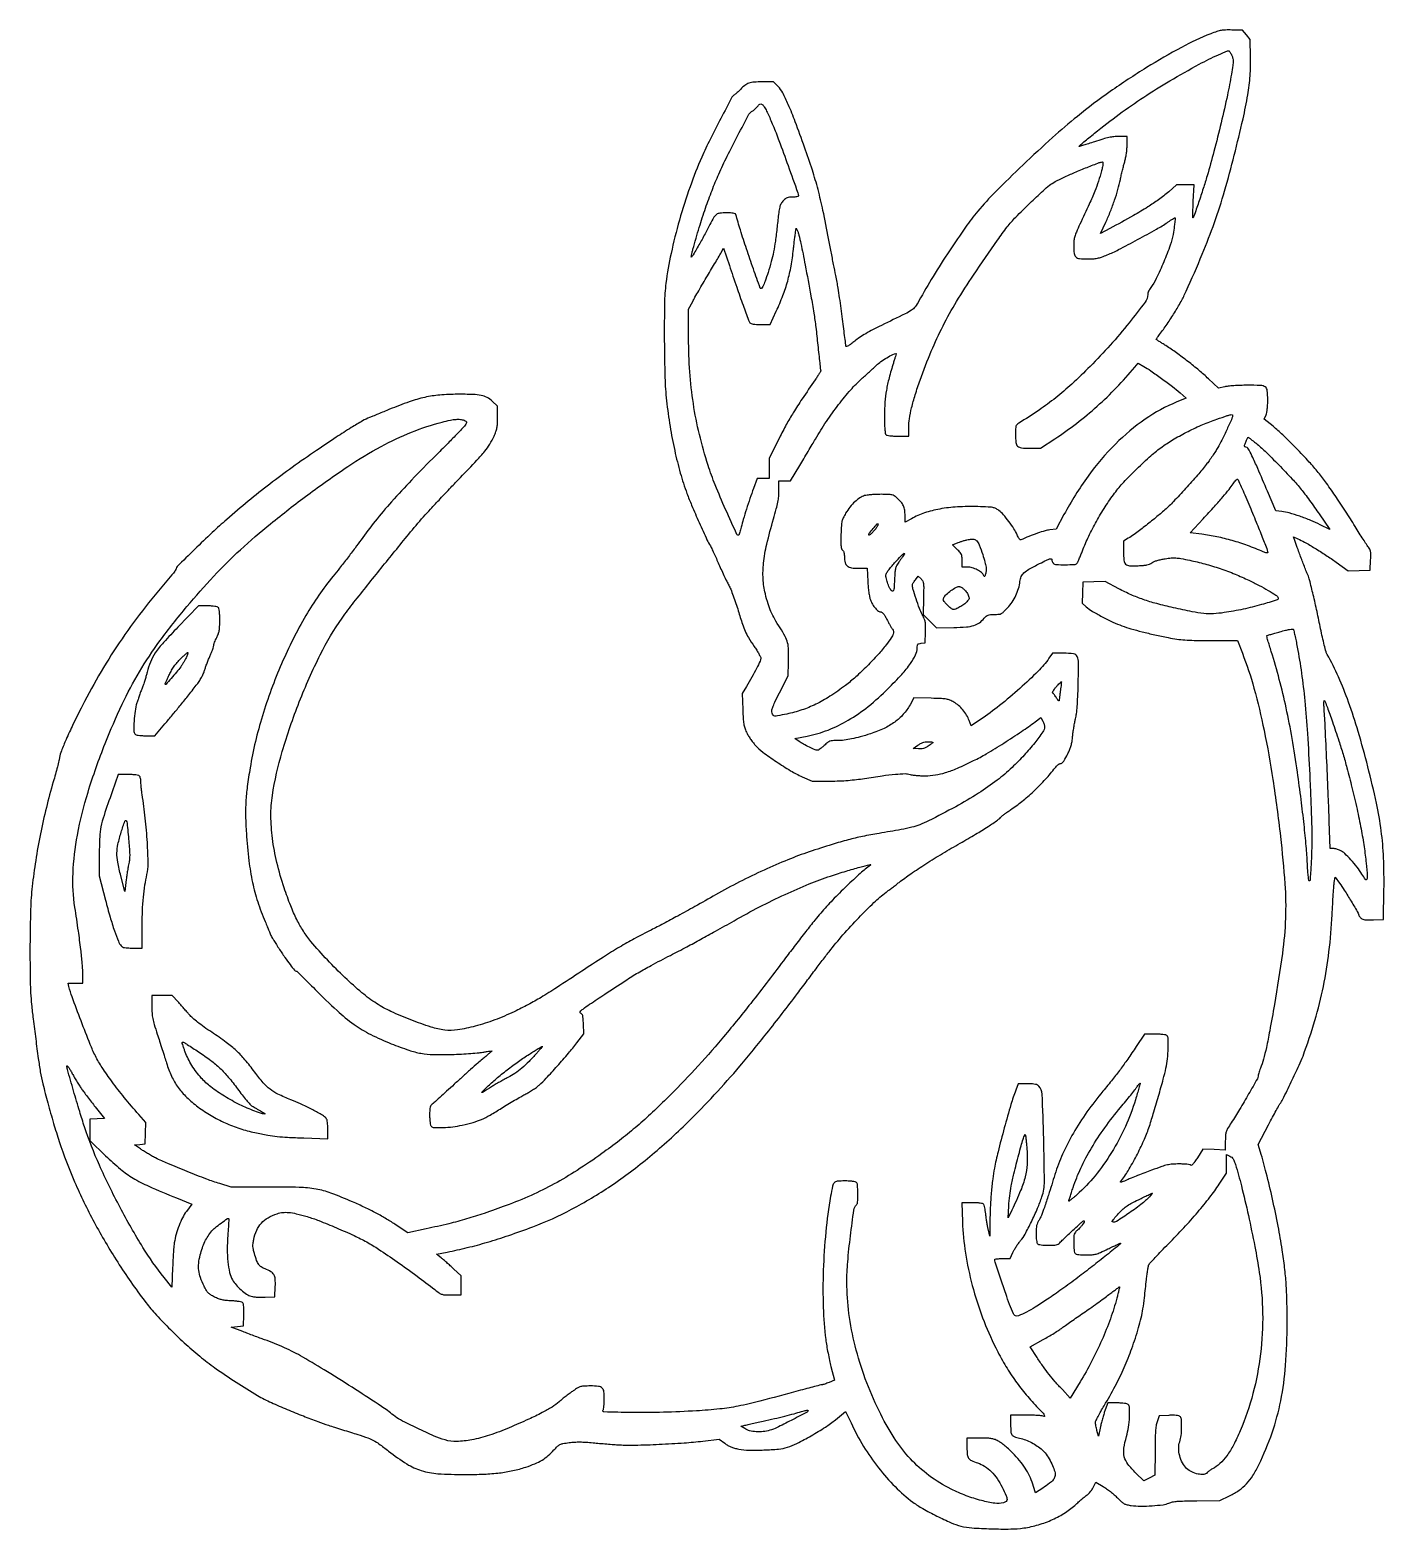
# Model space of a CAD drawing. Extents: x 185 to 1301, y 144 to 1380.
import ezdxf

# ---------------------------------------------------------------- set-up
doc = ezdxf.new("R2010")
doc.units = 0

msp = doc.modelspace()

# ---------------------------------------------------------------- linework, layer by layer
for points in [[(1157.946251, 1376.594724, 0.02973), (1133.891986, 1365.430892, 0.01507), (1104.97904, 1348.718391, 0.01459), (1075.158771, 1329.03486, 0.01699), (1048.054276, 1308.575837, 0.013039), (1027.564135, 1291.083562, 0.007029), (1003.199507, 1268.532199, 0.0068), (980.416237, 1246.243545, 0.021225), (965.948296, 1230.408981, 0.021051), (955.705706, 1217.096202, 0.00812), (942.59295, 1197.824215, 0.008058), (929.111419, 1176.562524, 0.010248), (917.397107, 1156.5, -0.032263), (914.212148, 1151.558255, -0.088706), (911.208134, 1148.721086, -0.031036), (906.05495, 1145.785333, -0.001219), (886.478374, 1136.247766, 0.00846), (879.619253, 1132.782257, 0.011491), (873.55774, 1129.409728, 0.012923), (868.44177, 1126.226755, 0.024094), (864.5, 1123.34924, -0.009474), (861.463544, 1120.993541, -0.027468), (859.249124, 1119.523837, -0.042692), (857.764839, 1118.81472, -0.472671), (857.267172, 1119.101475, -0.009775), (857.113408, 1120.151405, -0.000149), (856.344158, 1126.245275, -0.000401), (855.458459, 1133.324319, -0.000265), (854.451949, 1141.456909, 0.003273), (853.318995, 1150.180277, 0.003086), (852.050542, 1159.061008, 0.003068), (850.829945, 1166.914832, 0.010721), (849.903286, 1171.956909, -0.002356), (848.83698, 1177.258364, -0.000512), (847.049365, 1186.417432, -0.000534), (845.002844, 1197.020881, -0.000511), (842.948952, 1207.783284, 0.005203), (838.287838, 1231.020982, 0.012206), (834.202961, 1248.251568, 0.013469), (829.541547, 1264.214155, 0.007825), (823.132888, 1283.127129, 0.004313), (815.448804, 1304.113667, 0.012819), (809.691862, 1318.310506, 0.017096), (805.064193, 1328.012344, 0.073692), (801.327117, 1333.177048), (797.594104, 1337), (788.247392, 1337, 0.018465), (781.436375, 1336.748379, 0.064844), (777.147572, 1335.863987, 0.08276), (773.798282, 1334.042913, 0.043379), (770.317414, 1330.801083, -0.014071), (769.035896, 1329.459155, -0.013061), (767.649463, 1328.156742, -0.013172), (766.355906, 1327.063433, -0.042162), (765.41897, 1326.434633, 0.144327), (763.27957, 1324.260356, 0.001818), (754.105954, 1306.936735, 0.005976), (745.264574, 1289.592015, 0.010465), (738.421117, 1275, 0.019758), (728.670994, 1250.452787, 0.015334), (719.957784, 1223.055114, 0.015494), (713.06211, 1195.621935, 0.022436), (708.825198, 1171, 0.027443), (707.645372, 1154.333578, 0.00523), (707.48306, 1123.93298, 0.005605), (707.983064, 1093.318554, 0.021158), (709.321018, 1074.195128, 0.012066), (712.226506, 1053.009197, 0.014062), (716.034898, 1033.050392, 0.014946), (720.691742, 1014.547308, 0.018808), (726.15007, 997.742655, 0.012841), (730.008862, 988.006782, 0.004074), (736.250701, 973.691943, 0.00275), (742.672244, 959.496949, 0.036457), (745.441292, 954.466716, -0.032434), (746.202613, 953.109633, -0.002798), (747.898215, 949.515486, -0.00368), (749.867024, 945.19816, -0.002847), (751.950518, 940.466716, 0.004319), (754.189506, 935.422486, 0.003725), (756.626727, 930.161576, 0.003752), (758.908523, 925.423248, 0.010849), (760.583679, 922.189713, -0.027892), (762.202959, 918.784811, -0.008024), (764.324603, 913.348572, -0.008046), (766.523785, 907.130723, -0.008483), (768.481424, 900.953467, 0.005408), (771.870119, 890.02766, 0.027592), (774.150002, 884.092139, 0.03342), (776.879587, 878.958846, 0.010365), (781.646253, 871.62369, -0.010442), (783.696618, 868.467424, -0.013708), (785.427337, 865.498658, -0.0112), (786.735612, 862.973344, -0.114394), (787, 861.832866, -0.110743), (786.496982, 859.589617, -0.006976), (783.503416, 853.472731, -0.010143), (779.697658, 846.326702, -0.007808), (775.266887, 838.681795), (771.772328, 832.86359), (772.176036, 819.681795, 0.005563), (772.492776, 812.098256, 0.026687), (772.951338, 807.79776, 0.041445), (773.761694, 804.520896, 0.029209), (775.183018, 801, 0.025183), (776.516625, 798.514339, 0.013316), (778.403673, 795.566522, 0.013218), (780.499633, 792.645999, 0.019894), (782.491287, 790.226459, 0.04949), (788.711736, 784.507564, 0.012991), (799.756966, 776.646682, 0.013771), (811.605263, 769.135359, 0.030112), (821.147978, 764.200394), (829.5, 760.5), (844.5, 760.60473, 0.008529), (851.873579, 760.782022, 0.009405), (858.999809, 761.209445, 0.009718), (865.876241, 761.886564, 0.010715), (872.5, 762.813367, -0.005281), (887.194602, 765.032518, -0.012832), (898.088251, 766.276062, -0.014577), (906.053945, 766.745356, -0.091535), (910.064028, 766.127524, 0.050188), (911.888358, 765.690474, 0.011232), (915.071721, 765.33121, 0.011546), (918.782935, 765.082824, 0.010935), (922.569545, 765, 0.038678), (930.964903, 765.650409, 0.036955), (939.292675, 767.587241, 0.027674), (949.115786, 771.259173, 0.010293), (962.5, 777.456555, 0.020321), (972.918042, 783.078668, 0.007127), (987.421059, 791.965634, 0.007284), (1002.043987, 801.516372, 0.014804), (1013.195608, 809.52396), (1017.891217, 813.111044), (1019.445608, 810.105182, -0.018957), (1020.040587, 808.839203, -0.018486), (1020.543397, 807.521242, -0.018746), (1020.898081, 806.332706, -0.063214), (1021, 805.529788, -0.154101), (1019.622831, 801.167496, -0.015066), (1012.929245, 792.209568, -0.018403), (1004.216452, 782.045242, -0.015161), (994.214444, 771.848907, -0.029723), (981.823436, 761.299978, -0.0194), (966.396093, 750.585216, -0.016735), (947.714999, 739.519285, -0.010765), (925.376907, 727.895921, -0.019658), (918.023998, 724.621613, -0.032679), (911.574903, 722.525175, -0.018543), (902.779817, 720.63325, -0.002613), (884.5, 717.503403, 0.009559), (870.902907, 714.980438, 0.014034), (859.066366, 712.200877, 0.011443), (845.770255, 708.354467, 0.004101), (827, 702.286162, 0.016111), (809.255782, 695.746423, 0.011254), (789.67811, 687.287705, 0.010793), (769.464356, 677.475243, 0.010925), (749.775451, 666.837398, -0.00161), (732.741627, 657.219893, -0.00283), (718.589446, 649.394304, -0.003398), (706.666816, 642.994164, -0.005685), (696.544399, 637.794982, 0.007521), (682.719191, 630.62964, 0.010518), (670.601133, 623.783657, 0.008851), (657.325127, 615.589588, 0.003579), (639.5, 603.966171, -0.0022), (618.680518, 590.308189, -0.008986), (605.853605, 582.29805, -0.013228), (595.399316, 576.398097, -0.010312), (583.748571, 570.527899, -0.022271), (567.659066, 563.695709, -0.024654), (551.55645, 558.577857, -0.026486), (537.11438, 555.567912, -0.067479), (526.438478, 555.378285, -0.048795), (515.143632, 557.838953, -0.014834), (498.621602, 563.71471, -0.015329), (482.100949, 570.738586, -0.035405), (470.292879, 577.242213, -0.030332), (458.224977, 586.131378, -0.01566), (444.209866, 598.593984, -0.014822), (429.735621, 613.137668, -0.014864), (416.162649, 628.5, -0.029777), (409.90344, 637.006269, -0.027669), (404.530054, 646.401698, -0.023076), (399.466292, 657.800647, -0.011738), (394.110631, 672.544426, -0.022227), (388.093607, 693.429316, -0.027265), (384.428705, 713.394412, -0.029636), (383.166203, 731.99394, -0.040262), (384.37547, 748.769706, -0.033954), (392.4845, 784.977676, -0.021591), (406.544023, 825.840468, -0.021693), (423.84194, 864.791231, -0.038271), (441.860465, 895, -0.014136), (451.57044, 907.97121, -0.001661), (474.109838, 936.177789, -0.001849), (496.78113, 964.144636, -0.010989), (508.996314, 978.446308, -0.004325), (514.771132, 984.80263, -0.00175), (522.74972, 993.373066, -0.001732), (531.399023, 1002.535188, -0.0022), (539.449836, 1010.930087, 0.002931), (552.949471, 1025.047949, 0.018495), (559.51406, 1032.530111, 0.033998), (563.616647, 1038.335332, 0.029952), (567.089717, 1044.888315, 0.019009), (568.661582, 1048.718196, 0.041842), (569.49826, 1051.76729, 0.035569), (569.888675, 1055.205495, 0.01049), (570, 1060.510955), (570, 1069.74528), (565.606073, 1073.79546, 0.062998), (561.312774, 1076.853248, 0.07456), (556.626522, 1078.533167, 0.041979), (549.779202, 1079.299502, 0.007641), (537, 1079.456217, 0.020547), (522.348532, 1078.809557, 0.033136), (510.006595, 1076.926033, 0.030109), (497.221296, 1073.278745, 0.013751), (481, 1067.069242, -0.000752), (476.23047, 1065.099847, -0.000731), (471.409375, 1063.125878, -0.00072), (467.165728, 1061.402706, -0.002718), (464.5, 1060.341556, 0.037248), (458.728636, 1057.568826, 0.008444), (449.399058, 1051.986328, 0.007045), (437.0566, 1044.071831, 0.003053), (420.850389, 1033.211759, 0.006624), (400.728688, 1019.156052, 0.007996), (382.225987, 1005.409256, 0.008164), (364.506212, 991.333181, 0.007502), (346.742079, 976.290644, 0.008886), (334.765654, 965.455637, 0.004846), (320.437912, 951.759462, 0.000965), (305.772647, 937.410765, 0.192143), (304.962453, 935.570476, -0.131793), (304.772903, 934.951433, -0.01295), (303.90372, 933.639452, -0.015659), (302.759515, 932.110101, -0.01179), (301.410981, 930.5, 0.014205), (279.696325, 904.317681, 0.016082), (260.421769, 877.983017, 0.016373), (243.183957, 850.906225, 0.015904), (227.578142, 822.5, 0.004754), (219.968866, 807.182257, 0.009625), (214.328563, 794.958048, 0.01077), (210.429619, 785.513383, 0.054123), (208.952135, 780, -0.0221), (208.426356, 777.377739, -0.003466), (207.127216, 772.26875, -0.003848), (205.506495, 766.264264, -0.003348), (203.718546, 760, 0.010966), (198.009749, 738.778933, 0.010483), (193.143742, 717.008237, 0.010536), (189.218069, 695.169759, 0.011392), (186.329838, 673.745689, 0.020908), (185.028525, 655.02764, 0.005623), (184.541345, 625.238443, 0.005646), (184.725793, 595.419571, 0.020499), (185.83328, 576.5, 0.005392), (187.156694, 564.544439, 0.002118), (189.227966, 548.0959, 0.002072), (191.40892, 531.874183, 0.006495), (193.061062, 521, 0.019986), (195.111868, 511.073715, 0.005245), (199.197495, 495.348478, 0.005535), (203.991079, 478.407691, 0.007916), (208.645956, 463.5, 0.022925), (221.334306, 430.227954, 0.020472), (237.45675, 396.946053, 0.019823), (256.821177, 364.02352, 0.018307), (279.224215, 331.828245, 0.023937), (287.366272, 322.01137, 0.011125), (298.802764, 310.039298, 0.010796), (311.696314, 297.675333, 0.012529), (324.5, 286.495691, 0.020737), (337.058983, 276.923277, 0.008843), (354.596507, 265.127278, 0.008377), (372.050736, 254.24088, 0.031407), (383.512974, 248.300794, 0.004788), (396.542132, 242.703543, 0.004561), (409.888193, 237.263442, 0.004681), (421.923605, 232.615096, 0.012968), (430.5, 229.646021, 0.000219), (435.658289, 228.011262, 0.000111), (442.155148, 225.957006, 0.00011), (448.863244, 223.839226, 0.000165), (454.730289, 221.990515, -0.008149), (463.171334, 219.18179, -0.038792), (467.822448, 217.132194, -0.035856), (472.260881, 214.322906, -0.006304), (480.13481, 208.354706, 0.024293), (495.288187, 197.704644, 0.066221), (507.167844, 192.230629, 0.058794), (520.860322, 189.709465, 0.01616), (542.805322, 189, 0.010148), (558.921029, 189.327117, 0.019903), (571.70805, 190.35731, 0.023757), (582.725299, 192.22241, 0.025165), (593.302323, 195.098795, 0.021578), (600.75873, 197.896857, 0.036176), (606.709529, 200.953163, 0.039591), (611.773289, 204.613716, 0.033368), (616.515447, 209.228404, -0.016593), (619.494685, 212.328677, -0.080365), (621.486792, 213.726157, -0.069548), (623.944332, 214.520103, -0.010586), (629.050816, 215.304611, -0.017349), (633.453402, 215.731106, -0.016889), (637.914667, 215.856515, -0.01484), (642.867337, 215.68137, -0.008666), (648.787867, 215.192668, 0.002858), (654.000295, 214.701396, 0.001886), (659.997061, 214.193553, 0.001898), (665.831776, 213.743884, 0.003677), (670.5, 213.436427, 0.020615), (683.107757, 213.21969, 0.00545), (703.250008, 213.923663, 0.00576), (723.895199, 215.109086, 0.013758), (739.174425, 216.586417), (752.637916, 218.263175), (757.263623, 214.732293, 0.027976), (759.847896, 212.979312, 0.037068), (762.386351, 211.702642, 0.034283), (765.237828, 210.747088, 0.019494), (768.792896, 209.967676, 0.03957), (777.313766, 209.132152, 0.014001), (789.582067, 209.246939, 0.01342), (801.642078, 210.022187, 0.051698), (809, 211.470366, 0.043508), (816.867761, 214.654893, 0.012167), (828.554469, 220.977207, 0.012759), (840.254231, 228.082028, 0.028512), (848.670249, 234.19596), (856.987292, 240.994519), (861.421493, 231.505589, 0.027617), (871.769232, 212.215766, 0.029049), (884.022694, 194.521086, 0.030137), (897.74896, 178.99685, 0.035976), (912.5, 166.199093, 0.032165), (920.537207, 160.951895, 0.012756), (932.184368, 154.760871, 0.01239), (943.931464, 149.255271, 0.041036), (952, 146.478314, 0.045239), (961.077812, 145.022367, 0.009833), (976.937878, 144.2454, 0.010527), (993.04952, 144.112781, 0.032414), (1003.911694, 144.957684, 0.03605), (1015.921292, 147.57401, 0.035034), (1027.549948, 151.906116, 0.036023), (1038.126773, 157.665925, 0.044472), (1046.994304, 164.541851, -0.005723), (1049.672455, 166.972556, -0.006172), (1052.339702, 169.280061, -0.005856), (1054.674529, 171.203759, -0.029257), (1056.055746, 172.187624, 0.058777), (1057.200488, 173.1093, 0.023182), (1058.550236, 174.620104, 0.022561), (1059.872417, 176.404539, 0.026212), (1060.958708, 178.216091), (1063.305923, 182.640636), (1069.377007, 179.070318, -0.022321), (1072.105234, 177.297469, -0.01204), (1075.308891, 174.887416, -0.01197), (1078.460803, 172.270202, -0.018422), (1081.045301, 169.844289, 0.012099), (1084.471196, 166.546157, 0.057724), (1086.667539, 164.955233, 0.071878), (1088.939735, 164.079013, 0.025067), (1092.400871, 163.469118, 0.030472), (1100.144273, 162.977734, 0.016573), (1109.674313, 163.27034, 0.014873), (1118.625275, 164.110434, 0.073234), (1123.5, 165.457095, -0.056062), (1126.43913, 166.378304, -0.027332), (1130.338137, 166.916132, -0.015528), (1136.23107, 167.219119, -0.003261), (1146.552316, 167.361487), (1165.604633, 167.5), (1173.552316, 171.425044, 0.037881), (1181.323916, 176.025128, 0.051038), (1187.507237, 181.363154, 0.047969), (1192.75129, 188.109134, 0.028627), (1197.697418, 197, 0.02972), (1208.579897, 223.398057, 0.033792), (1215.718293, 249.802453, 0.030677), (1219.688488, 279.001101, 0.01838), (1220.985877, 314, 0.005761), (1220.785014, 331.894228, 0.011074), (1220.141267, 346.223819, 0.012216), (1218.919533, 359.54279, 0.009071), (1216.944874, 374.185695, 0.010081), (1213.537358, 393.760748, 0.006735), (1208.885063, 416.02678, 0.006784), (1203.769937, 437.5799, 0.012747), (1198.960619, 454.818008), (1197.023058, 461.136017), (1205.63822, 477.318008, -0.001004), (1208.99454, 483.591827, -0.001517), (1211.944749, 489.04029, -0.000574), (1214.501738, 493.715754, -0.036445), (1215.009366, 494.5, 0.047442), (1217.427846, 498.422533, 0.002161), (1224.342495, 512.614526, 0.003488), (1230.902308, 526.473765, 0.019841), (1234.043814, 534, 0.017241), (1243.795538, 563.30234, 0.020899), (1250.819738, 591.396837, 0.020953), (1255.460679, 619.917628, 0.017494), (1258.048738, 650.5, -0.001985), (1258.516547, 659.250379, -0.002502), (1259.022219, 667.345739, -0.00199), (1259.507301, 674.13132, -0.019962), (1259.834055, 676.95358), (1260.53078, 681.40716), (1264.150777, 676.45358, -0.01695), (1268.08677, 670.665548, -0.005038), (1273.707518, 661.563758, -0.001501), (1279.557851, 651.80705, -0.135098), (1280, 650.200515, 0.128671), (1280.118175, 649.748903, 0.028827), (1280.550972, 649.072949, 0.028081), (1281.157661, 648.327745, 0.023952), (1281.875649, 647.612536, 0.091508), (1283.234264, 646.77384, 0.058648), (1285.033893, 646.307825, 0.034412), (1287.7061, 646.127374, 0.008385), (1292.125649, 646.207548), (1300.5, 646.5), (1300.79866, 671, 0.013141), (1300.425664, 697.469677, 0.022461), (1298.543533, 719.484831, 0.020595), (1294.558407, 742.509389, 0.00916), (1287.508209, 772.5, 0.009331), (1279.559254, 801.461549, 0.015204), (1271.617037, 825.676077, 0.017563), (1263.249954, 846.475423, 0.022307), (1254.021222, 865, -0.057337), (1253.081007, 867.272728, -0.006466), (1251.618818, 872.665458, -0.007771), (1250.056386, 879.153998, -0.00624), (1248.571431, 886.180281, 0.004714), (1245.633753, 900.293038, 0.004847), (1242.456172, 914.21819, 0.003179), (1239.467639, 926.409291, 0.048337), (1238.005139, 930.5, -0.01824), (1236.942923, 932.988221, -0.000725), (1233.413166, 942.210244, -0.001435), (1229.9378, 951.408982, -0.003562), (1227.460938, 958.168411), (1226.14629, 961.836823), (1229.823145, 960.314083, -0.030557), (1235.361378, 957.613267, -0.008199), (1243.806514, 952.651197, -0.008466), (1252.993159, 946.833151, -0.010185), (1261.420126, 941.044933), (1271.340253, 933.929451), (1280.420126, 934.214725), (1289.5, 934.5), (1289.792706, 942.89009, 0.007805), (1289.883011, 947.577272, 0.040327), (1289.683789, 950.160995, 0.0728), (1289.139982, 951.901034, 0.075285), (1288.124455, 953.39009, -0.039659), (1286.974267, 954.843234, -0.003323), (1284.331103, 958.845839, -0.004407), (1281.247811, 963.675695, -0.00339), (1277.9646, 969, 0.006875), (1270.077051, 981.593768, 0.006103), (1261.532837, 994.480035, 0.006312), (1253.343685, 1006.188845, 0.013383), (1246.649396, 1015, 0.017709), (1239.210196, 1023.621932, 0.006954), (1228.380325, 1034.988755, 0.006867), (1217.336356, 1045.956682, 0.019952), (1209.308048, 1053.116986), (1202.116095, 1059.033607), (1203.558048, 1062.484685, 0.051228), (1204.160032, 1064.477134, 0.018655), (1204.612201, 1067.395046, 0.016794), (1204.903741, 1070.905881, 0.012317), (1205, 1074.812894, 0.025451), (1204.605033, 1082.56726, 0.216533), (1202.891586, 1085.503321, 0.14675), (1199.16481, 1086.757512, 0.010091), (1187.921259, 1086.904003, 0.007778), (1182.416251, 1086.778969, 0.00802), (1176.973745, 1086.483123, 0.007806), (1172.268599, 1086.077691, 0.033601), (1169.5, 1085.606024), (1164.5, 1084.404042), (1156.110742, 1092.27094, 0.013985), (1148.375283, 1099.128456, 0.009414), (1139.185109, 1106.537624, 0.00938), (1129.659992, 1113.643209, 0.013252), (1120.89826, 1119.581805, -0.000531), (1118.035937, 1121.417355, -0.000818), (1115.564389, 1123.011734, -0.000252), (1113.42263, 1124.399869, -0.024759), (1113.129448, 1124.611427, -0.370643), (1113.082591, 1124.859985, -0.009057), (1113.729944, 1125.935829, -0.015324), (1114.595341, 1127.227093, -0.009274), (1115.69404, 1128.703886, 0.013884), (1122.034936, 1137.392965, 0.012586), (1128.102695, 1146.705397, 0.01296), (1133.471309, 1155.944358, 0.018709), (1137.691634, 1164.397356, 0.007953), (1150.996126, 1195.029801, 0.013378), (1161.056654, 1221.19422, 0.01399), (1169.394962, 1247.01567, 0.009822), (1177.38797, 1276.5, 0.004679), (1184.578084, 1306.434404, 0.01542), (1188.522525, 1326.349359, 0.022268), (1190.417681, 1342.044529, 0.024523), (1190.824819, 1357.347034), (1190.5, 1371.821607), (1187.393393, 1375.660803), (1184.286786, 1379.5), (1175.393393, 1379.731261, 0.012275), (1170.090157, 1379.738942, 0.038712), (1166.554739, 1379.382476, 0.037913), (1163.077823, 1378.481093, 0.011408)], [(1175.359758, 1358.654294, -0.053301), (1176.179532, 1356.311254, -0.063238), (1176.422212, 1353.9807, -0.030945), (1176.134709, 1350.583234, -0.004017), (1175.015428, 1343.38816, -0.012585), (1171.743183, 1326.143811, -0.005408), (1166.550808, 1303.301224, -0.005417), (1160.633792, 1279.651678, -0.008534), (1154.99012, 1259.5, -0.005018), (1151.74991, 1249.031488, -0.003777), (1147.985012, 1237.58467, -0.00096), (1144.174377, 1226.358324, -0.111261), (1143.369512, 1225.047806, -0.677453), (1143.203688, 1225.116443, -0.001533), (1143.26036, 1228.753463, -0.00502), (1143.384337, 1233.074189, -0.002855), (1143.616599, 1238.297806), (1144.304254, 1252), (1137.07831, 1252), (1129.852365, 1252), (1123.323606, 1246.461256, -0.017824), (1114.927444, 1239.838047, -0.018308), (1106.153856, 1233.891686, -0.012101), (1094.298928, 1226.868562, -0.0031), (1074.784265, 1216.095145), (1067.06853, 1211.897738), (1071.454116, 1221.34675, 0.013077), (1075.345306, 1230.339153, 0.013161), (1078.752231, 1239.503703, 0.013726), (1081.519189, 1248.380951, 0.018911), (1083.479214, 1256.5, -0.006077), (1084.239166, 1260.044369, -0.004038), (1085.192827, 1264.091045, -0.004064), (1086.182382, 1268.004847, -0.007917), (1087.046532, 1271.107813, 0.021831), (1087.825406, 1274.239154, 0.014753), (1088.450327, 1277.86599, 0.014693), (1088.863708, 1281.549984, 0.020593), (1089, 1284.857813), (1089, 1292), (1082.146337, 1292, 0.027361), (1078.080359, 1291.777332, 0.026489), (1074.018092, 1291.111828, 0.0196), (1069.103976, 1289.833245, 0.00692), (1062.16757, 1287.629848, -0.003955), (1057.166212, 1286.008416, -0.007128), (1053.038353, 1284.770579, -0.003185), (1049.667892, 1283.835179, -0.680004), (1049.520381, 1284.032977, -0.079138), (1049.96509, 1284.548774, -0.000902), (1053.456596, 1287.486779, -0.002747), (1057.519245, 1290.855048, -0.001785), (1062.249148, 1294.704715, -0.011258), (1082.595662, 1310.400578, -0.012919), (1102.730275, 1324.434804, -0.012475), (1124.167589, 1337.813421, -0.009274), (1148.460471, 1351.543928, -0.009471), (1156.431018, 1355.662676, -0.010095), (1164.385647, 1359.386423, -0.003892), (1171.700626, 1362.564424, -0.243561), (1173.063082, 1362.461013, -0.107132), (1173.41707, 1362.119801, -0.011867), (1174.023891, 1361.165933, -0.014026), (1174.695198, 1359.979226, -0.010924)], [(789.815303, 1316.507675, -0.050254), (790.854608, 1314.872186, -0.005951), (792.743162, 1310.999904, -0.007066), (794.874288, 1306.325174, -0.00574), (797.029493, 1301.257675, -0.008939), (801.99231, 1288.56666, -0.002326), (809.510931, 1267.984468, -0.000517), (817.557613, 1245.562046, -0.086092), (818, 1243.011812, -0.316937), (817.722513, 1242.618022, -0.033987), (816.586208, 1242.29722, -0.032013), (815.031863, 1242.073093, -0.019803), (813.187091, 1242, 0.023237), (810.575948, 1241.878583, 0.06595), (808.802759, 1241.473413, 0.076318), (807.345588, 1240.660831, 0.039337), (805.799436, 1239.25, 0.05419), (803.770309, 1236.548561, 0.074159), (802.621334, 1233.736598, 0.030595), (801.804265, 1229.212577, 0.00263), (800.487187, 1217.528365, -0.006565), (799.048367, 1205.607767, -0.015626), (797.586951, 1196.804067, -0.017967), (795.716832, 1188.877023, -0.011866), (793.027831, 1179.909883, -0.007026), (790.548857, 1172.651745, -0.029918), (788.752212, 1168.437474, -0.094741), (787.485972, 1166.777773, -0.52848), (786.586415, 1167, -0.004726), (780.887902, 1182.767056, -0.004179), (775.244457, 1199.296917, -0.004327), (770.210654, 1214.904522, -0.007877), (766.411182, 1227.75, 0.248417), (765.870793, 1228.319919, 0.04117), (764.35259, 1228.695827, 0.029737), (762.036837, 1228.930445, 0.010379), (758.686372, 1229, 0.024229), (753.238674, 1228.735858, 0.131475), (750.493417, 1227.707711, 0.108255), (748.365371, 1225.355137, 0.013962), (745.139884, 1219.333181, -0.00981), (741.719541, 1212.818044, -0.003599), (736.641307, 1203.744771, -0.001553), (731.346954, 1194.509942, -0.0573), (729.901855, 1192.561462, -0.715483), (729.688488, 1192.657746, -0.021044), (729.885467, 1194.08369, -0.015367), (730.35161, 1196.269783, -0.007255), (731.080308, 1199.061462, -0.006531), (736.298371, 1217.011625, -0.008962), (741.490129, 1233.005081, -0.009807), (746.811999, 1247.520208, -0.011641), (752.421117, 1261, -0.010467), (759.287964, 1275.641773, -0.006046), (768.127155, 1292.975976, -0.00185), (777.286727, 1310.258496, -0.145268), (779.43764, 1312.434633, 0.039411), (780.34759, 1313.032747, 0.015253), (781.511466, 1313.994861, 0.01499), (782.715121, 1315.119022, 0.017941), (783.776533, 1316.25, -0.023776), (785.755553, 1318.310033, -0.180747), (786.973875, 1318.825529, -0.207305), (788.13587, 1318.379939, -0.032332)], [(1067.919864, 1263.677541, -0.016544), (1065.421239, 1255.113193, -0.016868), (1062.376132, 1246.788857, -0.011293), (1057.839481, 1236.264831, -0.002991), (1050.117827, 1219.6728, 0.006924), (1047.172201, 1213.210973, 0.033936), (1045.811915, 1209.437841, 0.047285), (1045.194681, 1206.115152, 0.022296), (1045, 1201.75154, 0.028933), (1045.361107, 1195.516363, 0.176817), (1046.78595, 1192.681351, 0.166029), (1049.756509, 1191.333314, 0.024808), (1056.404988, 1191.018298, 0.01552), (1061.040901, 1191.172718, 0.035223), (1064.514196, 1191.643597, 0.033534), (1067.988562, 1192.613426, 0.01288), (1072.673329, 1194.403638, 0.021543), (1081.92236, 1198.688607, 0.004514), (1097.705634, 1207.025447, 0.004564), (1113.348856, 1215.655144, 0.020724), (1122.195131, 1221.136036, -0.003747), (1124.413383, 1222.616896, -0.005722), (1126.361841, 1223.864961, -0.002284), (1128.04364, 1224.904621, -0.138147), (1128.38226, 1225, -0.435897), (1128.688841, 1224.670028, -0.008218), (1128.453857, 1222.06313, -0.009908), (1127.952281, 1218.108147, -0.002112), (1126.915116, 1211.254348, -0.048838), (1124.644891, 1202.437398, -0.012089), (1119.188592, 1188.52623, -0.011938), (1113.081686, 1174.918394, -0.051518), (1108.46366, 1167.363469, 0.032309), (1107.520714, 1165.945997, 0.028485), (1106.7237, 1164.35916, 0.029566), (1106.171108, 1162.842456, 0.072697), (1106, 1161.671815, -0.162005), (1103.935192, 1155.466418, -0.008227), (1090.735014, 1138.4193, -0.01352), (1075.057005, 1119.895659, -0.013937), (1058.554071, 1102.438243, -0.010414), (1043.441458, 1087.935854, -0.017957), (1030.200405, 1076.599423, -0.018452), (1016.436179, 1066.452674, -0.011785), (999.75, 1055.644517, 0.057686), (998.175286, 1054.406004, 0.126346), (997.395152, 1053.097838, 0.06445), (997.06854, 1051.043325, 0.007233), (997, 1046.305688, 0.026029), (997.349553, 1039.595538, 0.179423), (998.787435, 1036.687226, 0.168393), (1001.82677, 1035.319317, 0.022318), (1008.97716, 1035), (1017.644346, 1035), (1029.572173, 1042.815893, 0.01916), (1047.412463, 1055.50873, 0.018848), (1064.329903, 1069.596577, 0.018672), (1080.289247, 1085.053883, 0.017983), (1095.260311, 1101.847838), (1098.020622, 1105.177958), (1102.760311, 1102.44432, -0.020851), (1108.502386, 1098.805432, -0.00537), (1117.452787, 1092.452285, -0.005658), (1126.430233, 1085.777391, -0.014973), (1132.649392, 1080.742046), (1137.798784, 1076.311153), (1130.149392, 1073.176933, 0.054422), (1103.903335, 1058.920099, 0.044465), (1079.352832, 1038.441537, 0.040815), (1056.919336, 1012.083012, 0.03206), (1037, 980.27187), (1030.5, 968.240922), (1025.309276, 967.698832, 0.045837), (1021.354265, 966.914936, 0.011636), (1015.115613, 964.912754, 0.011879), (1008.136083, 962.304933, 0.012479), (1001.403335, 959.408313, -0.313048), (1000.855092, 959.505542, -0.040416), (1000.0373, 960.461388, -0.035536), (999.144062, 961.899231, -0.021877), (998.293002, 963.701851, 0.041903), (995.693495, 968.681534, 0.019696), (991.564808, 974.661666, 0.01954), (987.046908, 980.217611, 0.04939), (983.240955, 983.765381, 0.048649), (980.724158, 985.323656, 0.070452), (978.242831, 986.136281, 0.03341), (974.505844, 986.545314, 0.003693), (965.905174, 986.845092, 0.020787), (949.133358, 986.608403, 0.03096), (934.56272, 984.887262, 0.035361), (921.987693, 981.674028, 0.047659), (911.25, 976.928885), (906, 973.982901), (906, 979.541111, 0.038679), (905.655131, 983.992581, 0.067796), (904.600231, 987.527325, 0.067754), (902.637754, 990.652591, 0.038582), (899.516287, 993.851556, 0.032992), (897.089363, 995.714092, 0.089383), (895.107166, 996.576378, 0.052245), (892.395538, 996.924372, 0.005954), (886.215204, 996.994423, 0.009802), (882.213025, 996.913655, 0.009835), (878.221523, 996.676073, 0.0097), (874.750864, 996.333031, 0.03825), (872.645301, 995.91851, 0.078512), (868.785928, 994.159949, 0.041148), (864.627735, 990.8892, 0.03732), (860.570695, 986.511821, 0.032488), (857, 981.379767, 0.02081), (854.924375, 977.592161, 0.060524), (853.934204, 974.782231, 0.041129), (853.455216, 971.273755, 0.005833), (853.15072, 963.994539, 0.004774), (853.020823, 957.687241, 0.026894), (853.164714, 954.32202, 0.053424), (853.582826, 952.293339, 0.14298), (854.40072, 951.082395, -0.101932), (855.088535, 950.222925, -0.051704), (855.589662, 948.924874, -0.041737), (855.89933, 947.239301, -0.024571), (856, 945.192007, 0.064727), (856.588599, 940.664259, 0.161347), (858.391231, 937.90373, 0.131575), (861.772628, 936.431138, 0.037288), (867.545863, 936), (874.743098, 936), (875.252768, 925.25, 0.010918), (875.572544, 920.637045, 0.012565), (876.083976, 916.254568, 0.013262), (876.718719, 912.507968, 0.039925), (877.420065, 910.014172, 0.045017), (879.166045, 906.343033, 0.045935), (881.530842, 903.070263, 0.050061), (884.039406, 900.718062, 0.164768), (886.159263, 900, -0.179627), (887.128435, 899.640212, -0.049145), (888.272489, 898.440509, -0.035738), (889.570179, 896.510737, -0.015023), (891.044536, 893.75, 0.008299), (892.347816, 891.228593, 0.00901), (893.700022, 888.820682, 0.008579), (894.929505, 886.80113, 0.042827), (895.731028, 885.745938, -0.153036), (896.562755, 883.939566, -0.131906), (896.281518, 881.861388, -0.053743), (894.596157, 878.806858, -0.007652), (890.389994, 873, -0.023062), (883.628495, 864.779133, -0.012899), (874.703515, 855.39286, -0.012882), (865.246238, 846.421692, -0.021768), (856.82004, 839.470996, -0.018451), (843.959414, 830.495699, -0.029608), (832.307903, 823.929093, -0.032535), (820.821469, 819.221405, -0.029939), (808.5, 815.890028, -0.003161), (800.849398, 814.356091, -0.064243), (798.49495, 814.206991, -0.216169), (797.227795, 814.884267, -0.083293), (796.271046, 816.686861, -0.120968), (796.106415, 818.715308, -0.048579), (796.818211, 821.425195, -0.02422), (798.594164, 825.598044, -0.004083), (802.437713, 833.375808), (809.5, 847.377894), (809.842246, 858.330971, 0.012229), (809.912456, 868.686977, 0.054887), (809.143826, 874.690312, 0.064883), (807.145436, 879.895204, 0.021402), (802.931544, 886.941474, -0.014993), (798.487247, 894.16137, -0.028276), (795.41887, 900.273432, -0.028136), (793.050261, 906.7129, -0.014685), (790.795048, 914.96284, -0.045069), (788.951467, 927.379665, -0.041455), (789.281175, 940.285416, -0.031499), (791.966862, 955.802544, -0.012499), (797.515601, 976.715139, 0.005669), (799.836725, 985.004737, 0.017914), (801.12811, 990.625049, 0.024719), (801.781654, 995.242691, 0.022796), (802, 1000.02924), (802, 1008), (806.816204, 1008), (811.632408, 1008), (819.195262, 1020.75, 0.000356), (822.47597, 1026.289825, 0.000266), (826.083268, 1032.398438, 0.000269), (829.474439, 1038.155113, 0.000615), (832.023615, 1042.5, -0.015651), (841.151857, 1057.038542, -0.015637), (851.174292, 1070.982007, -0.016529), (861.173491, 1083.157907, -0.03074), (870.173601, 1092.218186, 0.001991), (873.251065, 1094.979213, 0.001432), (876.666548, 1098.085966, 0.001446), (879.899628, 1101.060984, 0.003124), (882.365857, 1103.372337, -0.036623), (886.009494, 1106.355305, -0.018155), (891.020972, 1109.613704, -0.014136), (895.973708, 1112.396621, -0.121507), (898.419939, 1113, -0.491012), (898.524404, 1112.864823, -0.001938), (897.957489, 1110.723438, -0.006791), (897.24833, 1108.222092, -0.003993), (896.336018, 1105.25, 0.012236), (892.780447, 1092.947469, 0.022316), (890.578562, 1082.729707, 0.024146), (889.402498, 1072.922159, 0.017612), (889.009059, 1061.95, 0.005018), (889.071684, 1055.297884, 0.014006), (889.293096, 1050.636266, 0.014105), (889.635804, 1047.342653, 0.164847), (890.2, 1046.2, 0.147006), (891.161055, 1045.683085, 0.020534), (893.415152, 1045.318182, 0.019692), (896.42428, 1045.076788, 0.010168), (900.2, 1045), (909, 1045), (909, 1052.06878, -0.039757), (909.571215, 1059.241178, -0.019184), (911.378941, 1068.283861, -0.016371), (914.313124, 1078.951744, -0.010357), (918.395172, 1091.193292, -0.013478), (927.626122, 1115.025979, -0.018683), (937.256631, 1135.813529, -0.018556), (948.465412, 1155.931751, -0.013027), (962.489598, 1177.740666, -0.001261), (982.259393, 1206.63515, -0.015505), (990.167781, 1217.400614, -0.027612), (997.251671, 1225.480761, -0.00819), (1008.94608, 1237.036033, -0.003199), (1019.715203, 1247.202838, -0.024233), (1025.050799, 1251.713231, -0.038703), (1029.791942, 1254.792166, -0.01556), (1036.69441, 1258.276466, -0.008707), (1045.66503, 1262.271114, -0.005856), (1056.040546, 1266.533801, -0.002696), (1066.063554, 1270.452683, -0.085277), (1068.647852, 1270.96896, -0.394648), (1069.072981, 1270.592518, -0.04849), (1069.069437, 1269.233748, -0.029317), (1068.717794, 1267.028533, -0.00851)], [(823.6328, 1186.001474, -0.001222), (828.356415, 1160.568144, -0.006224), (830.773432, 1146.38057, -0.00906), (832.402425, 1134.66626, -0.004791), (834.019918, 1120.084366, 0.00134), (834.837781, 1112.216007, 0.002136), (835.583744, 1105.494167, 0.000426), (836.270665, 1099.58097, 0.107638), (836.441292, 1099.084366, -0.271495), (836.44783, 1098.654072, -0.005028), (835.266799, 1096.615408, -0.010857), (833.778889, 1094.225414, -0.00686), (831.945081, 1091.5, 0.003487), (821.092238, 1075.603048, 0.00984), (813.808126, 1064.297837, 0.012632), (808.067014, 1054.441263, 0.010241), (802.399037, 1043.598683), (794, 1026.697366), (794, 1018.348683), (794, 1010), (789.087536, 1010), (784.175073, 1010), (781.026413, 1001.754496, 0.007946), (778.091763, 993.687, 0.006093), (775.133383, 984.783804, 0.006168), (772.566476, 976.37515, 0.014346), (770.902873, 970, -0.007366), (770.370605, 967.837152, -0.009798), (769.819579, 965.88886, -0.007409), (769.305633, 964.284633, -0.091991), (768.99552, 963.728034, -0.553442), (767.283073, 963.955318, -0.002364), (758.030174, 984.501, -0.008596), (749.443497, 1004.740852, -0.017843), (743.587958, 1020.864361, -0.019351), (736.417972, 1046.376254, -0.020716), (731.427757, 1071.795018, -0.02039), (728.500054, 1097.907018, -0.017578), (727.513799, 1125.5), (727.5, 1149.5), (730.881896, 1156, -0.008498), (732.745395, 1159.437671, -0.002264), (735.831841, 1164.85, -0.002295), (739.397269, 1170.971877, -0.002364), (742.983729, 1177, 0.001028), (746.493241, 1182.863073, 0.001173), (749.827327, 1188.48911, 0.00106), (752.63634, 1193.277743, 0.006621), (754.036065, 1195.750163), (756.368465, 1200.000325), (761.104568, 1185.750163, 0.002139), (767.157965, 1167.793527, 0.003689), (772.369777, 1152.908799, 0.001568), (776.842288, 1140.55352, 0.085777), (778.072801, 1138.41228, 0.140985), (779.029129, 1137.760898, 0.040138), (780.793636, 1137.333596, 0.028714), (783.352148, 1137.077029, 0.010634), (786.973594, 1137), (794.702299, 1137), (799.776541, 1147.901543, 0.017526), (805.237432, 1160.796616, 0.023702), (809.19668, 1172.818648, 0.023718), (811.998435, 1185.154998, 0.017587), (813.959806, 1199, -0.001908), (814.429441, 1203.276587, -0.002057), (814.920536, 1207.44375, -0.001941), (815.370548, 1211.016317, -0.009856), (815.668115, 1213), (816.263903, 1216.5), (817.736229, 1213.001474, -0.042963), (818.506999, 1210.615582, -0.002895), (820.075681, 1203.627082, -0.004143), (821.830856, 1195.258165, -0.003092)], [(1176, 1062.050015, -0.104694), (1175.49539, 1059.666497, -0.003327), (1171.405325, 1050.603032, -0.007129), (1167.180593, 1041.740269, -0.01839), (1163.808138, 1035.505732, -0.010393), (1161.839063, 1032.318568, -0.005732), (1159.307347, 1028.501684, -0.005712), (1156.650594, 1024.688695, -0.009126), (1154.285254, 1021.5, -0.014757), (1147.170904, 1012.809291, -0.006423), (1137.238819, 1001.674013, -0.006231), (1127.245427, 991.025188, -0.019802), (1120.203846, 984.264101, -0.010103), (1112.655446, 977.837803, -0.006115), (1103.475761, 970.52264, -0.005251), (1094.760869, 963.89607, -0.030213), (1089.911637, 960.724571), (1086.015404, 958.5), (1086.007702, 949.904988, 0.023655), (1086.347209, 942.594037, 0.179265), (1087.819155, 939.534921, 0.180462), (1090.923206, 938.184012, 0.024032), (1098.194642, 938.14511, 0.011062), (1102.461983, 938.422138, 0.031932), (1105.390176, 938.867063, 0.045054), (1107.599042, 939.561692, 0.054589), (1109.5, 940.609584, -0.057523), (1111.248715, 941.560259, -0.022208), (1113.856661, 942.478743, -0.02009), (1117.009109, 943.297273, -0.015528), (1120.5, 943.942659, -0.015551), (1125.476472, 944.54606, -0.038524), (1129.146672, 944.592138, -0.029057), (1133.338124, 944.075879, -0.005827), (1140.727572, 942.637084, -0.016281), (1153.036239, 939.67036, -0.014331), (1165.666854, 935.794572, -0.014364), (1178.021212, 931.213029, -0.016602), (1189.5, 926.127491, -0.008808), (1197.828308, 921.91934, -0.011052), (1205.38756, 917.714956, -0.007785), (1211.630015, 913.928304, -0.114597), (1213.426794, 912.118449, -0.485906), (1212.646709, 909.988296, -0.009336), (1199.772802, 906.055739, -0.01678), (1184.682589, 902.295091, -0.015589), (1169, 899.44939, -0.025271), (1160.157399, 898.581844, -0.03587), (1152.26081, 898.774907, -0.025195), (1142.638563, 900.195069, -0.006408), (1127.202157, 903.480861, -0.009913), (1113.406273, 906.891637, -0.018071), (1102.316942, 910.301726, -0.020179), (1092.374109, 914.213449, -0.016933), (1082.167998, 919.13146), (1070.835996, 925.072881), (1061.667998, 924.786441), (1052.5, 924.5), (1052.213051, 915.886034), (1051.926102, 907.272067), (1055.351293, 904.264711, 0.046017), (1060.123171, 900.795946, 0.01197), (1068.399121, 896.137808, 0.012746), (1077.325512, 891.679301, 0.02388), (1084.787891, 888.611986, 0.014751), (1092.227398, 886.206459, 0.008253), (1101.403009, 883.699308, 0.007522), (1111.799898, 881.208042, 0.006131), (1123, 878.845663, 0.013466), (1130.085879, 877.638909, 0.0186), (1136.501631, 876.965628, 0.013105), (1144.438743, 876.638799, 0.003369), (1157.272313, 876.533468), (1180.044626, 876.5), (1184.03566, 866.167937, -0.025166), (1193.588697, 837.175712, -0.015808), (1201.947285, 802.473932, -0.013729), (1209.214624, 761.914949, -0.009087), (1215.427825, 715, -0.010329), (1219.074654, 675.831612, -0.026982), (1219.589923, 647.571124, -0.025611), (1217.064557, 618.594196, -0.008529), (1210.478521, 576.5, -0.002333), (1206.586879, 554.734016, -0.008483), (1203.816099, 540.963287, -0.013209), (1201.437194, 531.323214, -0.026784), (1198.966391, 523.914733, 0.009776), (1198.213559, 521.889603, 0.011274), (1197.577627, 519.930113, 0.01041), (1197.112538, 518.252541, 0.062488), (1197, 517.355582, -0.129975), (1196.455272, 515.295477, -0.001447), (1189.239798, 502.690369, -0.00503), (1181.762545, 490.011729, -0.007216), (1174.863337, 478.942036, 0.009647), (1171.898551, 474.133146, 0.055004), (1170.667188, 471.399969, 0.063324), (1170.143217, 468.629412, 0.015185), (1170.002242, 463.942036), (1170.004485, 456.5), (1160.703128, 456.813905), (1151.40177, 457.12781), (1146.981502, 450.083288, -0.010946), (1144.996097, 447.06786, -0.030878), (1143.438144, 445.084709, -0.045435), (1142.255296, 443.977552, -0.378388), (1141.580616, 444.019384, 0.161995), (1140.807491, 444.406478, 0.010742), (1138.306043, 444.711944, 0.014635), (1135.248774, 444.928647, 0.010374), (1131.810169, 445, 0.017082), (1126.34571, 444.813255, 0.0387), (1122.255713, 444.213161, 0.027835), (1117.565469, 442.871061, 0.005381), (1109.260169, 439.88526, 0.002854), (1103.525356, 437.71626, 0.002651), (1097.672957, 435.428819, 0.002643), (1092.489838, 433.33944, 0.008936), (1089.137131, 431.896798, -0.009966), (1086.756008, 430.878027, -0.022925), (1084.918269, 430.23103, -0.046174), (1083.850443, 430.014143, -0.657323), (1083.710142, 430.261538, 0.027651), (1089.876051, 439.433964, 0.013858), (1096.683195, 451.636765, 0.013861), (1102.837274, 464.26674, 0.026217), (1106.966072, 474.809623, 0.00694), (1110.600432, 486.275236, 0.003473), (1114.893088, 500.865807, 0.00329), (1118.829471, 514.946132, 0.011836), (1121.067706, 524, 0.027417), (1122.345442, 531.72775, 0.020433), (1122.934286, 540.351128, 0.014347), (1122.923501, 548.198929, 0.19111), (1121.8, 550.8, 0.146361), (1120.845333, 551.315035, 0.020708), (1118.617824, 551.680616, 0.019886), (1115.652761, 551.922787, 0.010432), (1111.952512, 552), (1103.305025, 552), (1096.519741, 541.75, -0.005189), (1089.525199, 531.418437, -0.008981), (1083.470406, 522.999106, -0.008921), (1077.089246, 514.764651, -0.005039), (1069.076178, 505, 0.020407), (1055.892213, 487.88784, 0.023215), (1044.740085, 470.459344, 0.024618), (1035.859564, 453.130683, 0.031261), (1029.496441, 436.320029, -0.001791), (1024.207284, 419.397502, -0.007317), (1020.80826, 409.179856, -0.01095), (1018.316773, 402.513756, -0.04775), (1016.392175, 398.77144, 0.036972), (1015.171267, 396.518002, 0.052402), (1014.459, 394.353494, 0.04026), (1014.10376, 391.692628, 0.013062), (1014, 387.72144, 0.013377), (1014.08152, 384.674959, 0.021602), (1014.331951, 382.093349, 0.022025), (1014.703986, 380.093678, 0.140261), (1015.2, 379.2, 0.141834), (1016.109557, 378.698835, 0.021747), (1018.164228, 378.328483, 0.021184), (1020.839443, 378.080356, 0.012532), (1024.045012, 378, 0.009202), (1028.28382, 378.078021, 0.045277), (1030.654144, 378.381407, 0.079362), (1032.248027, 379.010985, 0.075808), (1033.595012, 380.113454, -0.017219), (1034.832974, 381.395253, -0.001797), (1037.849656, 384.289941, -0.002229), (1041.471979, 387.710185, -0.001783), (1045.403816, 391.363454, -0.002725), (1050.863289, 396.345161, -0.031897), (1053.121211, 398.135662, -0.522817), (1053.630443, 397.94585, -0.18234), (1053.525806, 397, -0.034302), (1052.601115, 395.455535, -0.018962), (1051.27687, 393.698926, -0.018832), (1049.793305, 392.0127, -0.02866), (1048.37199, 390.677196, 0.032188), (1046.357698, 388.757606, 0.109372), (1045.450422, 387.199276, 0.069425), (1045.078936, 385.044594, 0.008026), (1045, 380.127196, 0.012332), (1045.080073, 376.881172, 0.021077), (1045.327648, 374.182185, 0.021671), (1045.697585, 372.113479, 0.142224), (1046.2, 371.2, 0.142806), (1047.119309, 370.695744, 0.021553), (1049.209214, 370.326423, 0.020915), (1051.944027, 370.079655, 0.012042), (1055.251059, 370, 0.017094), (1060.132362, 370.166934, 0.050392), (1063.438705, 370.731324, 0.039241), (1066.987741, 372.01963, 0.007359), (1073.242841, 374.974884, -0.002627), (1077.147961, 376.865284, -0.004317), (1080.474274, 378.418849, -0.000792), (1083.40637, 379.751974, -0.312226), (1083.62032, 379.713013, -0.445864), (1083.587067, 379.091136, -0.000502), (1072.156301, 369.893681, -0.003955), (1060.282022, 360.512532, -0.003963), (1048.268427, 351.326537, -0.005288), (1035.140277, 341.667881, -0.007709), (1023.352797, 333.459039, -0.008642), (1013.36471, 326.977667, -0.024073), (1006.071754, 322.896469, -0.012597), (999.408608, 319.785106, -0.213881), (997.044114, 319.808148, -0.185685), (995.313449, 321.584216, -0.009165), (992.173554, 329.289942, -0.009333), (988.962134, 338.089341, -0.003342), (984.702949, 350.747007, -0.001037), (980.351009, 364.065045, -0.078601), (980, 366.284103, -0.36866), (980.242589, 366.568401, -0.011549), (981.873201, 366.789705, -0.017416), (983.931933, 366.948477, -0.010536), (986.376856, 367), (992.753712, 367), (994.862081, 371.901036, -0.027749), (995.975758, 374.139052, -0.013884), (997.615091, 376.843177, -0.01374), (999.47157, 379.555409, -0.019717), (1001.273342, 381.84304, 0.053224), (1004.871259, 387.09957, 0.010442), (1010.095422, 397.308221, 0.011766), (1015.185863, 408.449388, 0.020116), (1018.83342, 418, 0.082429), (1020.837703, 430.411048, 0.005765), (1020.274609, 465.807183, 0.003434), (1019.010673, 502.637251, 0.175363), (1016.330923, 509.186828, 0.096925), (1015.118872, 510.092999, 0.064706), (1013.468797, 510.63891, 0.038097), (1010.99346, 510.922618, 0.00949), (1006.916861, 511), (999.143698, 511), (997.179843, 505.75, 0.018195), (993.294801, 494.087727, 0.004501), (987.797944, 474.693029, 0.004703), (982.600778, 454.979486, 0.014426), (979.59339, 441.5, 0.017858), (978.207228, 432.625907, 0.008918), (977.056513, 421.316899, 0.008631), (976.248204, 409.144149, 0.009912), (975.907847, 397.5), (975.795059, 385.5), (974.468198, 391.5, -0.009212), (973.909742, 394.266079, -0.005164), (973.32779, 397.646875, -0.005151), (972.810135, 401.075834, -0.008363), (972.449212, 404, 0.012138), (972.11092, 406.580407, 0.015115), (971.666358, 408.957812, 0.013407), (971.184529, 410.910669, 0.101979), (970.756099, 411.75, 0.166147), (969.879073, 412.307563, 0.026619), (967.854127, 412.683945, 0.022781), (965.020823, 412.925346, 0.009861), (961.235714, 413), (952.716317, 413), (953.284222, 397.25, 0.030278), (955.770822, 371.583167, 0.025281), (961.418228, 344.780546, 0.02494), (969.852214, 318.276773, 0.02713), (980.685922, 293.5, 0.016035), (988.180444, 279.732872, 0.019804), (996.065096, 267.436729, 0.020369), (1004.695772, 256.095877, 0.018913), (1014.427857, 245.200765, -0.004349), (1018.70978, 240.679334, -0.026232), (1020.784907, 238.200848, -0.168059), (1021.088008, 237.25978, -0.518294), (1020.629497, 236.950765, 0.065534), (1018.895433, 237.361253, 0.008155), (1015.027709, 237.691787, 0.0095), (1010.398335, 237.923194, 0.007737), (1005.4349, 238), (993, 238), (993, 230.122445, 0.016915), (993.195594, 224.342542, 0.130359), (994.057809, 221.799709, 0.162244), (995.987094, 220.293255, 0.030209), (1000.365484, 219.030146, -0.036246), (1005.215906, 217.567271, -0.028109), (1010.249854, 215.309677, -0.028101), (1015.000468, 212.500788, -0.036153), (1018.999622, 209.381377, -0.055437), (1022.190133, 205.7825, -0.026717), (1025.473858, 200.558123, -0.026722), (1028.189419, 194.997459, -0.053904), (1029.597206, 190.333538, -0.108805), (1029.503556, 187.343645, -0.107513), (1028.163921, 184.655145, -0.063127), (1025.157837, 181.750535, -0.015874), (1019.565782, 177.838804), (1013.631563, 173.962277), (1011.980385, 179.231139, 0.029099), (1009.31484, 186.272773, 0.031545), (1005.910321, 192.762708, 0.030412), (1001.597838, 198.972572, 0.023702), (996.208255, 205.177449, 0.012824), (992.890639, 208.476279, 0.011584), (989.296117, 211.717401, 0.011693), (985.94105, 214.47066, 0.03577), (983.500507, 216.112879, 0.026841), (980.277696, 217.738301, 0.05825), (977.630315, 218.548776, 0.038494), (974.251929, 218.900597, 0.006486), (967.75, 218.990616), (957, 219), (957, 211.154988, 0.02272), (957.265181, 205.322044, 0.129808), (958.316287, 202.433875, 0.136807), (960.629159, 200.518505, 0.026267), (965.761541, 198.544278, -0.065479), (971.549206, 195.780833, -0.050418), (977.009975, 191.39209, -0.046433), (981.894393, 185.5962, -0.038759), (985.965614, 178.647513, -0.00696), (989.340723, 171.451972, -0.086435), (990.091264, 168.539678, -0.254578), (989.350767, 166.876052, -0.096875), (987, 165.710477, -0.103476), (979.934976, 165.279406, -0.027811), (968.86177, 167.534291, -0.026999), (956.313971, 171.560353, -0.025356), (944, 176.988223, -0.04223), (925.699689, 188.21531, -0.047799), (910.355705, 201.952878, -0.044086), (896.962667, 219.319025, -0.028367), (884.494108, 241.5, -0.025535), (873.152961, 268.003913, -0.027065), (864.820545, 295.021531, -0.028075), (859.707553, 321.766137, -0.033203), (858, 347.451459, -0.020964), (858.70269, 364.203836, -0.009989), (860.93852, 385.662023, -0.004385), (863.786428, 407.018494, -0.162421), (865.951344, 411.351344, 0.188981), (866.885619, 413.490145, 0.011622), (866.992059, 420.566514, 0.011756), (866.767826, 427.63458, 0.184598), (865.8, 429.8, 0.144693), (864.861884, 430.31007, 0.021129), (862.70076, 430.677403, 0.020377), (859.846302, 430.921663, 0.011154), (856.335184, 431, 0.02137), (850.069324, 430.732078, 0.186203), (847.61021, 429.533081, 0.135548), (846.197297, 426.815785, 0.009563), (844.557386, 418.330748, 0.018946), (840.604677, 388.988901, 0.015612), (838.559502, 357.470723, 0.015931), (838.506915, 326.847944, 0.024108), (840.592374, 300.284749, 0.009999), (841.344999, 295.18604, 0.005812), (842.441665, 289.096256, 0.005808), (843.683008, 283.016662, 0.009753), (844.883989, 277.945336), (847.748624, 266.821173), (843.291407, 264.910587, -0.009413), (841.492012, 264.179059, -0.011287), (839.771395, 263.561235, -0.010073), (838.306488, 263.10485, -0.070584), (837.567459, 263, 0.062186), (836.632952, 262.883321, 0.000923), (831.267724, 261.511804, 0.002495), (825.043788, 259.875365, 0.001644), (817.900365, 257.933801, -0.003155), (786.317764, 249.452153, -0.015624), (768.378755, 245.349981, -0.022206), (753.230263, 243.073558, -0.011243), (734, 241.487954, -0.008288), (706.697932, 240.307583, -0.009465), (680.556187, 240.106234, -0.004207), (657.668145, 240.55584, -0.658081), (656.953074, 242.353074, 0.152285), (657.363846, 243.136061, 0.014654), (657.692465, 245.287148, 0.01758), (657.923627, 247.933323, 0.012996), (658, 250.871259, 0.026741), (657.650615, 257.399349, 0.175709), (656.234783, 260.294738, 0.169223), (653.260956, 261.668883, 0.024401), (646.479983, 262, 0.010666), (641.335438, 261.890243, 0.058322), (638.593389, 261.450055, 0.065076), (636.160832, 260.405332, 0.015167), (632.402164, 258.017534, 0.010531), (629.738319, 256.126428, 0.005808), (626.558964, 253.709322, 0.005788), (623.390794, 251.182668, 0.009248), (620.750274, 248.943681, -0.040776), (614.935895, 244.612085, -0.019812), (606.886956, 240.012596, -0.014152), (595.705311, 234.594207, -0.005178), (579.603593, 227.546496, -0.020826), (563.268173, 221.387032, -0.032647), (548.741663, 217.621096, -0.038846), (536.378702, 216.246409, -0.079575), (526.729772, 217.465993, -0.032278), (517.787632, 220.72079, -0.008242), (503.771496, 227.1505, -0.006922), (490.030812, 233.965558, -0.054556), (484.100433, 237.878746, 0.026774), (474.295645, 245.159671, 0.003677), (452.969839, 259.066331, 0.004568), (429.719983, 273.687061, 0.007116), (409.397003, 285.814011, 0.013351), (402.194701, 289.72125, 0.010886), (394.290588, 293.525685, 0.010731), (386.091427, 297.044193, 0.011789), (378, 300.092844, -0.003154), (374.063501, 301.498884, -0.001679), (369.208922, 303.285936, -0.001671), (364.261046, 305.145066, -0.002599), (360.009095, 306.78428), (350.518191, 310.5), (355.509095, 311), (360.5, 311.5), (360.790375, 320.348888, 0.010245), (360.835755, 324.034235, 0.017344), (360.703496, 327.118082, 0.016367), (360.438064, 329.515266, 0.138301), (360.001779, 330.497857, 0.153237), (359.111162, 331.073708, 0.023497), (357.028047, 331.545819, 0.021877), (354.226373, 331.918202, 0.011418), (350.711404, 332.148969, -0.014047), (346.321604, 332.460351, -0.031023), (343.006749, 332.99847, -0.034985), (340.039109, 333.893428, -0.023413), (336.784848, 335.306499, -0.021196), (333.49873, 337.096846, -0.064687), (331.51243, 338.671919, -0.061349), (329.938466, 340.748306, -0.017701), (328.037471, 344.306499, -0.0281), (325.071084, 351.340438, -0.055196), (323.672736, 357.242711, -0.058068), (323.63554, 363.108279, -0.034519), (324.878984, 369.993302, -0.021477), (326.638275, 375.875197, -0.029391), (328.751357, 380.981743, -0.031336), (331.323227, 385.539323, -0.030784), (334.458456, 389.768258, -0.047673), (337.197027, 392.455922, -0.012155), (342.128649, 396.255283, -0.00473), (347.422831, 400.056205, -0.404443), (348.314906, 399.916401, -0.175188), (348.427399, 399.55252, -0.001021), (348.250868, 395.958033, -0.004114), (348.006074, 391.837703, -0.002585), (347.655441, 387.02584, 0.018564), (347.166471, 375.043854, 0.025789), (347.680817, 364.315367, 0.029138), (349.084734, 355.488678, 0.078686), (351.391046, 349.595703, 0.047661), (354.436291, 345.377937, 0.031965), (358.641158, 341.165524, 0.032286), (363.108618, 337.713769, 0.076922), (366.894304, 335.93272, 0.042845), (368.808695, 335.543525, 0.012666), (371.790827, 335.275614, 0.012612), (375.172694, 335.143502, 0.01327), (378.5, 335.185813), (386.5, 335.5), (386.792706, 343.89009, 0.026716), (386.676162, 350.17296, 0.112891), (385.581761, 353.751406, 0.130783), (383.134652, 356.216596, 0.041068), (378.405903, 358.482786, -0.056358), (375.235543, 360.122871, -0.09366), (373.09652, 362.22533, -0.065127), (371.404395, 365.498149, -0.01605), (369.525852, 371.263075, -0.017535), (368.699097, 374.530273, -0.042233), (368.380033, 377.002235, -0.042665), (368.4824, 379.477666, -0.018223), (369.020707, 382.749878, -0.054733), (371.441481, 390.337182, -0.079713), (375.266305, 396.209734, -0.078289), (380.793718, 400.662706, -0.050853), (388.298522, 404.016651, -0.053524), (392.991877, 405.025417, -0.0507), (397.880734, 405.042314, -0.035105), (404.052208, 403.995406, -0.010962), (413.131207, 401.578833, -0.023415), (422.691499, 398.316123, -0.006721), (437.168143, 392.37989, -0.006986), (451.757395, 385.924874, -0.017395), (462.182956, 380.690351, -0.021945), (471.956048, 374.779031, -0.005649), (487.188465, 364.376665, -0.005946), (503.600854, 352.601305, -0.007913), (518.215198, 341.489818, 0.013312), (521.981363, 338.690005, 0.074395), (524.223601, 337.567525, 0.068642), (526.771357, 337.107733, 0.01037), (531.965198, 337), (540, 337), (540, 344.841493), (540, 352.682985), (533.732041, 358.591493, 0.004637), (531.043818, 361.078871, 0.003892), (528.149194, 363.666986, 0.003928), (525.467768, 365.990049, 0.010793), (523.528421, 367.572714), (519.592762, 370.645429), (528.546381, 372.397633, 0.011926), (545.081974, 376.045114, 0.011498), (561.629409, 380.517195, 0.010537), (579.236313, 386.118772, 0.007202), (599, 393.187835, 0.032472), (631.082601, 407.623902, 0.026443), (663.393447, 427.019232, 0.024867), (695.458315, 451.053675, 0.021202), (726.80301, 479.407354, 0.011124), (748.689899, 501.942171, 0.010669), (769.866948, 525.738308, 0.00951), (792.093384, 552.840867, 0.005873), (817.236987, 585.5, -0.0004), (825.663882, 596.697181, -0.000485), (833.585558, 607.184375, -0.000409), (840.268934, 615.999417, -0.003349), (843.349718, 620, -0.014001), (854.787131, 633.831701, -0.011472), (867.748179, 647.973177, -0.011685), (880.32699, 660.482083, -0.028226), (890.331922, 668.957225, 0.000927), (892.707151, 670.756235, 0.000515), (895.597502, 672.958537, 0.000513), (898.519105, 675.194158, 0.00083), (901, 677.103133, -0.014149), (910.701791, 684.165101, -0.007632), (923.022381, 692.337012, -0.007132), (936.878986, 700.949749, -0.006587), (951.344878, 709.400054, 0.005159), (964.083067, 716.792397, 0.009171), (974.395087, 723.178621, 0.008783), (982.246756, 728.440259, 0.067653), (985.5, 731.429081, -0.056283), (986.231061, 732.131915, -0.004346), (988.409375, 733.769313, -0.005906), (991.054528, 735.674022, -0.004473), (994, 737.703494, 0.022592), (1003.497752, 744.768282, 0.018832), (1012.93541, 753.085611, 0.018683), (1021.805372, 762.171175, 0.02111), (1029.600649, 771.543071, -0.027594), (1030.73058, 772.86627, -0.032298), (1031.944813, 773.984527, -0.034108), (1033.073355, 774.775829, -0.136672), (1033.878142, 775, 0.14674), (1035.160921, 775.384754, 0.086735), (1036.333597, 776.490068, 0.035487), (1037.809283, 778.787384, 0.004562), (1040.570026, 783.951892, 0.027696), (1041.89753, 786.874093, 0.028235), (1042.884257, 789.906617, 0.025324), (1043.601401, 793.31323, 0.015588), (1044.115204, 797.379979, -0.010179), (1044.528564, 800.962908, -0.006911), (1045.13837, 805.024119, -0.006965), (1045.836299, 808.93068, -0.013842), (1046.517512, 812, 0.030915), (1047.295503, 816.174044, 0.011394), (1047.89179, 822.136537, 0.008933), (1048.355189, 829.978638, 0.004019), (1048.696718, 840.286846, 0.00467), (1048.980767, 858.329579, 0.112119), (1047.899711, 863.235234, 0.255368), (1044.868533, 865.44782, 0.033222), (1036.595012, 865.978649), (1027.5, 865.957297), (1024.58272, 861.836156, -0.042399), (1015.598628, 851.185954, -0.013842), (1000.652967, 837.048313, -0.014121), (983.83528, 822.834054, -0.020806), (968.233093, 811.413969), (960.516738, 806.244706), (958.866624, 810.591764, 0.044825), (956.709234, 815.030887, 0.038874), (953.70244, 819.245483, 0.039056), (950.096864, 822.923456, 0.046489), (946.15549, 825.763233, 0.035598), (943.000954, 827.327233, 0.056688), (940.106479, 828.146583, 0.030546), (936.033131, 828.561572, 0.004077), (927.396615, 828.840643), (913.293229, 829.181287), (910.046257, 823.427968, -0.052913), (904.517463, 815.675903, -0.053684), (897.50915, 809.298857, -0.048263), (888.635321, 804.04508, -0.031013), (877.5, 799.647794, -0.01023), (869.065717, 797.097503, -0.017584), (861.931632, 795.366726, -0.020847), (855.717759, 794.356557, -0.029297), (850.111831, 794.014781, 0.015143), (846.187183, 793.886804, 0.073942), (844.019898, 793.423742, 0.078507), (842.142371, 792.361665, 0.018307), (839.384174, 790, -0.013637), (837.629333, 788.468817, -0.01802), (835.94566, 787.17787, -0.015554), (834.495214, 786.213026, -0.14183), (833.772343, 786.009769, -0.100671), (831.768088, 786.43349, -0.008998), (827.058976, 788.57614, -0.012768), (822.235415, 791.029599, -0.025199), (818.564096, 793.262655), (815.036117, 795.659979), (825.268058, 797.686717, 0.044003), (842.493257, 802.705202, 0.039984), (859.16494, 810.786784, 0.036733), (875.58276, 822.133189, 0.026946), (892.053817, 836.934098, 0.011162), (903.197752, 848.599207, 0.02975), (910.439433, 857.540689, 0.042205), (914.684424, 864.672398, 0.113621), (916, 870.386982, -0.024561), (916.100377, 872.429185, -0.15353), (916.505526, 873.379743, -0.164115), (917.367092, 873.893712, -0.029116), (919.25, 874.186642), (922.5, 874.5), (922.791607, 883.433339, 0.009138), (922.869041, 888.827004, 0.04482), (922.584804, 891.858087, 0.056595), (921.791858, 894.456857, 0.020121), (920.101884, 897.960225, -0.033157), (917.878512, 902.893802, -0.009182), (915.054021, 910.910381, -0.006843), (912.49481, 918.991431, -0.074482), (912.004967, 922.361867, -0.112911), (912.149218, 922.980079, -0.01946), (912.722403, 924.046923, -0.020317), (913.509478, 925.267973, -0.016926), (914.440326, 926.5), (916.870718, 929.5), (919.182393, 927.225189, -0.079939), (920.49409, 925.440808, -0.08792), (921.12552, 923.392077, -0.034283), (921.31321, 919.985374, -0.003076), (921.144944, 911.425105), (920.795821, 897.899831), (926.340718, 892.354934), (931.885616, 886.810036), (946.192808, 887.177683, 0.013859), (956.533599, 887.730476, 0.054855), (962.776058, 888.935706, 0.08218), (967.251604, 891.177217, 0.060821), (971.309649, 894.95615, -0.035769), (972.951842, 896.646283, -0.094853), (974.391318, 897.507461, -0.072566), (976.269448, 897.898196, -0.015061), (979.648374, 898, 0.019783), (983.32457, 898.145512, 0.095722), (985.329299, 898.700305, 0.07847), (987.168164, 900.006065, 0.010812), (990.462934, 903.369479, 0.04106), (994.236325, 908.118726, 0.037719), (997.304236, 913.55335, 0.037878), (999.509353, 919.362456, 0.042323), (1000.713266, 925.22679, -0.074972), (1001.804218, 929.206595, -0.104726), (1003.959319, 932.18794, -0.056288), (1008.12928, 935.188532, -0.009191), (1016.914032, 939.907014, -0.004132), (1022.545846, 942.741311, -0.034635), (1025.180109, 943.820296, -0.130202), (1026.464188, 943.898157, -0.357231), (1027, 943.243911, 0.055239), (1027.087982, 942.449968, 0.038717), (1027.3525, 941.589149, 0.039129), (1027.740315, 940.793918, 0.063445), (1028.2, 940.2, 0.186336), (1030.58328, 939.144396, 0.012765), (1038.100217, 938.971663, 0.012032), (1045.645718, 939.172543, 0.211781), (1047.777003, 940.25, 0.063673), (1048.333636, 941.141491, 0.004633), (1049.52169, 943.789662, 0.006417), (1050.872995, 946.98922, 0.004811), (1052.281364, 950.544593, -0.019468), (1057.372475, 962.372318, -0.015906), (1063.699988, 974.609611, -0.015616), (1070.937936, 986.677556, -0.016686), (1078.764839, 998, -0.028009), (1086.221751, 1006.957781, -0.011899), (1097.142813, 1018.130279, -0.011933), (1108.640743, 1028.822743, -0.026483), (1118, 1036.272702, -0.02239), (1127.80296, 1042.619472, -0.015657), (1139.36687, 1048.914128, -0.015496), (1151.490512, 1054.565281, -0.019796), (1163, 1058.971319, -0.001133), (1171.648322, 1061.873342, -0.02224), (1174.350039, 1062.6415, -0.11652), (1175.531198, 1062.642144, -0.347938)], [(542.475142, 1058.009451, -0.026006), (543.923067, 1057.370956, -0.174869), (544.453898, 1056.809355, -0.193358), (544.47531, 1056.071221, -0.032858), (543.891563, 1054.759451, -0.069608), (542.801755, 1053.243769, -0.001338), (536.097185, 1046.260589, -0.003208), (528.185977, 1038.169189, -0.002141), (519.027059, 1029, 0.00614), (499.130655, 1008.760084, 0.009806), (482.690457, 990.933032, 0.011338), (468.99811, 974.764482, 0.015624), (457.5, 959.599934, -0.005784), (452.514077, 952.748189, -0.003134), (446.231719, 944.43082, -0.003133), (439.830124, 936.172877, -0.005654), (434.466915, 929.5, 0.04104), (411.990006, 897.084867, 0.028795), (391.997, 857.400306, 0.028076), (376.1227, 814.310229, 0.03213), (366.004775, 771.597138, 0.009513), (363.683279, 756.166779, 0.018228), (362.509936, 743.701503, 0.019319), (362.284135, 731.67178, 0.012294), (362.906495, 717.680033, 0.011882), (365.018107, 694.990961, 0.023231), (367.964416, 677.077532, 0.026509), (372.242698, 661.153752, 0.022126), (378.40851, 644.759177, -0.001459), (380.168534, 640.608515, -0.002304), (381.65125, 637.037298, -0.000541), (382.931903, 633.902527, -0.096992), (383, 633.554785, 0.138362), (383.094597, 633.219483, 0.000688), (384.949525, 630.203055, 0.00305), (387.09259, 626.775744, 0.001918), (389.63668, 622.795608, 0.006833), (394.620965, 615.290611, 0.012255), (398.945363, 609.289497, 0.007375), (402.596797, 604.620231, 0.226868), (403.893382, 604, -0.193022), (404.405706, 603.794566, -0.000824), (408.813565, 599.568399, -0.003823), (413.8006, 594.69717, -0.002381), (419.576433, 588.9137, 0.011773), (437.678799, 571.455815, 0.030994), (451.668382, 560.102084, 0.037033), (465.418099, 551.751949, 0.024333), (482.312879, 544.144745, 0.011541), (496.947578, 538.780429, 0.03837), (506.8638, 536.231961, 0.03881), (516.994355, 535.243428, 0.012011), (532.324658, 535.309823, 0.005504), (540.1987, 535.619911, 0.005638), (548.001182, 536.101509, 0.005479), (554.762035, 536.669939, 0.023482), (558.764471, 537.241285, -0.006703), (561.499972, 537.725907, -0.013506), (563.67044, 538.02055, -0.01442), (565.184328, 538.140516, -0.707258), (565.264471, 537.945478, -0.007457), (564.720024, 537.473141, -0.000285), (562.668313, 535.748115, -0.000511), (560.237368, 533.710831, -0.00036), (557.5, 531.42485, 0.006967), (553.772788, 528.227711, 0.001768), (547.813086, 522.932085, 0.001803), (541.048372, 516.834141, 0.001823), (534.353057, 510.710178, -0.001445), (528.014158, 504.903416, -0.002042), (522.331506, 499.770233, -0.001171), (517.508751, 495.46974, -0.028723), (516.103057, 494.359631, 0.090778), (514.99127, 493.232901, 0.093601), (514.365458, 491.796981, 0.047967), (514.071419, 489.521097, 0.008156), (514, 485.143296, 0.012294), (514.080018, 481.889344, 0.021056), (514.327486, 479.1857, 0.021656), (514.697343, 477.114242, 0.1423), (515.2, 476.2, 0.189469), (517.776779, 475.077294, 0.016728), (525.012677, 475.055951, 0.021996), (533.198694, 475.666841, 0.025179), (540.933461, 476.985179, 0.016064), (549.877382, 479.281263, 0.031135), (556.818638, 481.781002, 0.028084), (563.840498, 485.295666, 0.010729), (573.211743, 490.934538, -0.004337), (578.512495, 494.217125, -0.003856), (584.080296, 497.540125, -0.003872), (589.135488, 500.452188, -0.011886), (592.619528, 502.315515, 0.017325), (595.605813, 503.954652, 0.011729), (598.89531, 506.017432, 0.011827), (601.983406, 508.162938, 0.02303), (604.321953, 510.042114, 0.024325), (610.100262, 515.663164, 0.005652), (619.229918, 525.676882, 0.006153), (628.47286, 536.308454, 0.013157), (635.287305, 544.78676), (641.07461, 552.388363), (640.787305, 560.444182, 0.007183), (640.557129, 565.04243, 0.04891), (640.190704, 567.282743, 0.108278), (639.526824, 568.571809, 0.116922), (638.400164, 569.422471, -0.506871), (638.15773, 570.513716, -0.047464), (640.508081, 572.731081, -0.017129), (645.870554, 576.617827, -0.001918), (658.400164, 584.990597, -0.002668), (675.282954, 596.049713, -0.010158), (685.993505, 602.67946, -0.010984), (696.553157, 608.61363, -0.003514), (712.5, 616.976423, 0.002127), (726.04769, 624.033239, 0.003421), (737.528645, 630.176444, 0.003152), (749.565938, 636.822355, 0.001494), (765, 645.531789, -0.0101), (785.978864, 656.898654, -0.010696), (807.006329, 667.184885, -0.011348), (826.923179, 675.861972, -0.017644), (844.5, 682.335658, -0.004863), (857.435557, 686.449059, -0.007538), (868.685665, 689.721593, -0.006333), (877.239255, 691.954367, -0.821496), (877.5, 691.397687, 0.024401), (869.028061, 684.515734, 0.00907), (857.784885, 674.059658, 0.009128), (846.230782, 662.502402, 0.013142), (836.470648, 651.828809, 0.009733), (831.633773, 646.027362, 0.002566), (824.125956, 636.558193, 0.002604), (815.691562, 625.691472, 0.002671), (807.442454, 614.828809, -0.00494), (778.752524, 577.402924, -0.009446), (754.858631, 548.023963, -0.011051), (732.657794, 522.90406, -0.011043), (709.363577, 498.783685, -0.008344), (696.037382, 486.014738, -0.011162), (683.504152, 474.910067, -0.011243), (670.561322, 464.438781, -0.008669), (656, 453.588009, -0.013075), (635.608478, 439.729368, -0.018321), (616.655369, 428.518866, -0.019152), (597.618881, 419.106254, -0.016607), (577, 410.686442, -0.005912), (558.953331, 404.24879, -0.011729), (544.475116, 399.652978, -0.011768), (529.828773, 395.750824, -0.005996), (511.260373, 391.503925), (496.020746, 388.210167), (486.353281, 394.673944, 0.013653), (478.510059, 399.613611, 0.011381), (469.923117, 404.439138, 0.010719), (460.589559, 409.154254, 0.008984), (450.5, 413.761729, 0.013853), (432.656084, 420.944829, 0.045162), (420.374005, 424.274507, 0.037027), (406.487827, 425.674137, 0.00711), (381.163694, 425.983442), (350.5, 425.921927), (341, 428.805719, -0.016527), (330.245359, 432.462652, -0.004983), (314.151103, 438.719554, -0.004955), (298.211253, 445.283995, -0.017069), (288.07246, 449.991701, -0.009149), (284.814327, 451.717579, -0.006826), (281.28349, 453.734905, -0.006904), (278.007036, 455.72816, -0.015568), (275.59474, 457.348512), (270.68948, 460.869831), (275.09474, 461.184916), (279.5, 461.5), (279.789526, 470.290634), (280.079051, 479.081269), (274.172264, 485.790634, -0.008976), (262.298651, 499.775917, -0.012317), (252.163517, 512.798978, -0.013886), (244.048031, 524.436946, -0.028041), (238.445927, 534.106708, -0.022681), (234.177122, 543.572317, -0.003393), (226.597534, 563.025934, -0.003037), (219.235013, 582.665304, -0.028836), (216.626962, 591.25), (215.961896, 594), (221.980948, 594), (228, 594), (228, 602.83948, 0.023117), (227.650888, 610.386528, 0.006803), (226.423816, 621.913149, 0.005574), (224.436587, 637.018236, 0.00262), (221.548061, 656.5, -0.049275), (220.03045, 684.595358, -0.034568), (223.624831, 716.095485, -0.029674), (232.376054, 751.540532, -0.018882), (246.517296, 791.62609, -0.015853), (260.487254, 823.890733, -0.024538), (274.758063, 850.685733, -0.024243), (291.716666, 876.183259, -0.014996), (313.938976, 904.5, -0.014517), (335.983496, 929.411813, -0.017789), (358.040587, 951.309838, -0.016552), (382.880339, 972.794754, -0.010133), (413.489072, 996.537467, -0.012079), (446.48716, 1019.862545, -0.023791), (473.968862, 1036.470183, -0.028715), (499.029109, 1048.225193, -0.032062), (524.377259, 1056.543276, -0.010734), (531.097769, 1058.127565, -0.032314), (535.75639, 1058.809941, -0.047115), (539.336542, 1058.76224, -0.064047)], [(1195.358207, 1039.084721, -0.024063), (1202.7573, 1032.555295, -0.006187), (1214.052829, 1021.301833, -0.006484), (1225.231232, 1009.585839, -0.018149), (1232.650791, 1001, -0.008362), (1235.562976, 997.244906, -0.00327), (1239.461877, 991.968468, -0.003236), (1243.606996, 986.203358, -0.004021), (1247.383845, 980.786275), (1256.096898, 968.072549), (1248.298449, 971.963757, 0.019642), (1240.502625, 975.478359, 0.013264), (1231.364609, 978.894375, 0.013027), (1222.652695, 981.638644, 0.038993), (1216.538286, 982.885511), (1211.576572, 983.5), (1204.809526, 999.5, 0.002203), (1196.715929, 1018.403853, 0.011616), (1191.989873, 1028.65007, 0.012916), (1188.692, 1034.965726, 0.272386), (1186.934316, 1036, -0.074076), (1185.975066, 1036.142899, -0.322384), (1185.646484, 1036.573959, -0.100434), (1185.80286, 1037.470842, -0.006204), (1186.824262, 1039.989829, -0.007056), (1187.492456, 1041.519916, -0.011141), (1188.112975, 1042.810634, -0.005297), (1188.666536, 1043.871312, -0.268917), (1188.858207, 1043.989829, -0.169123), (1189.10721, 1043.910975, -0.001174), (1190.915343, 1042.553149, -0.004361), (1192.978045, 1040.968144, -0.002755)], [(1189.372804, 988.750582, -0.002532), (1195.464307, 974.143614, -0.004078), (1200.48907, 961.631538, -0.001723), (1204.6056, 951.026929, -0.091966), (1205, 948.900799, -0.411674), (1204.752623, 948.651266, -0.04933), (1203.898438, 948.728267, -0.036505), (1202.688698, 949.051975, -0.019625), (1201.25, 949.616097, 0.01606), (1188.406094, 954.758179, 0.017837), (1175.696375, 958.871829, 0.018382), (1163.096234, 961.963176, 0.019657), (1150.580819, 964.041003), (1141.005146, 965.246299), (1151.768001, 976.87315, 0.003013), (1161.087601, 987.063389, 0.006753), (1168.012854, 994.939099, 0.008642), (1173.109278, 1001.108011, 0.022977), (1176.462435, 1005.733597, -0.01705), (1177.5851, 1007.321546, -0.027577), (1178.656536, 1008.58169, -0.026407), (1179.573128, 1009.449761, -0.32557), (1180.025598, 1009.484179, -0.148613), (1180.476651, 1008.972136, -0.000887), (1183.093723, 1003.194441, -0.003583), (1186.032934, 996.548085, -0.002261)], [(882.217018, 969.307575, -0.024475), (880.314795, 966.897583, -0.025412), (878.208627, 964.716553, -0.028315), (876.462513, 963.259408, -0.616416), (876, 963.492021, -0.169426), (876.476532, 964.857963, -0.007791), (879.648745, 968.725768, -0.005496), (882.993863, 972.590229, -0.432171), (883.720951, 972.612382, -0.281547), (883.80494, 972.263914, -0.028681), (883.484279, 971.436487, -0.029165), (882.947845, 970.419486, -0.018891)], [(969.950921, 947.321942, -0.012273), (971.824689, 941.181962, -0.035958), (972.702063, 936.848587, -0.052359), (972.780135, 933.492966, -0.073132), (972.104581, 930.573115, -0.011932), (971.644878, 929.477374, -0.239683), (971.371635, 929.25677, -0.346398), (971.106509, 929.387535, -0.019817), (970.722637, 930.280414, 0.137847), (969.026707, 932.556444, 0.046451), (965.495656, 934.78808, 0.045837), (961.328178, 936.448632, 0.072015), (957.519872, 937), (953, 937), (953, 942.297052, 0.0216), (952.863405, 945.457453, 0.081007), (952.377407, 947.376392, 0.07796), (951.297212, 949.079159, 0.019098), (949.005723, 951.494412), (945.011446, 955.394719), (949.755723, 957.259254, -0.014853), (951.899394, 958.029052, -0.009529), (954.428244, 958.800246, -0.009577), (956.935351, 959.461257, -0.017665), (959, 959.886899, -0.080121), (962.683313, 959.916666, -0.177352), (965.110127, 958.581825, -0.087968), (967.121506, 955.236855, -0.01129)], [(905.399987, 947.75, -0.018429), (904.936701, 947.008191, -0.002375), (903.879318, 945.462176, -0.002771), (902.605278, 943.639915, -0.002308), (901.231563, 941.716981, 0.025672), (899.211624, 938.590415, 0.06685), (898.198448, 936.116904, 0.044454), (897.663405, 932.9315, 0.006643), (897.245759, 926.443066, -0.002652), (896.868197, 919.743424, -0.049513), (896.530545, 917.658358, -0.351881), (895.889885, 917.186706, -0.175126), (894.89647, 917.593694, -0.100295), (893.153224, 919.95812, -0.029136), (891.477327, 924.189207, -0.028616), (890.307908, 928.55598, -0.113065), (890.365194, 931.318913, -0.09285), (890.947162, 932.584281, -0.01025), (892.851266, 935.159167, -0.012221), (895.276937, 938.148481, -0.009603), (898.045022, 941.270826, -0.003557), (902.478275, 946.013895, -0.022468), (904.858812, 948.30889, -0.405203), (905.337633, 948.285989, -0.32985)], [(954.229782, 919.033894, -0.041043), (955.279754, 918.058569, -0.0244), (956.368966, 916.742625, -0.024318), (957.333218, 915.314845, -0.038185), (958.002177, 913.994745, -0.028249), (958.643568, 912.159503, -0.119349), (958.692327, 911.003672, -0.114408), (958.207618, 909.927651, -0.024966), (956.887536, 908.363534, -0.049972), (954.52796, 906.29392, -0.025343), (951.197592, 904.161656, -0.023358), (947.859422, 902.457122, -0.106753), (945.742786, 902, -0.143731), (945.011562, 902.214633, -0.019311), (943.683084, 903.1424, -0.021001), (942.160346, 904.399789, -0.016267), (940.608369, 905.88902, -0.01424), (938.659633, 908.001852, -0.066125), (937.745872, 909.383006, -0.122285), (937.50735, 910.507251, -0.115492), (937.813599, 911.63902, -0.08004), (939.984473, 914.471264, -0.031947), (943.75718, 917.605468, -0.030719), (947.778441, 920.171221, -0.118201), (950.615141, 920.959962, -0.108168), (951.202405, 920.853335, -0.023623), (952.136938, 920.410695, -0.023557), (953.191045, 919.78357, -0.020684)], [(306.5, 887.503329, 0.009272), (294.66467, 874.883122, 0.033661), (287.860167, 866.249642, 0.049863), (283.749719, 858.735065, 0.046361), (281.086839, 850.371256, -0.014364), (280.410113, 847.656563, -0.007508), (279.420153, 844.315306, -0.00746), (278.30131, 840.916107, -0.011328), (277.218455, 838, 0.006484), (276.086714, 835.040412, 0.003895), (274.81645, 831.5, 0.0039), (273.607766, 827.958493, 0.00679), (272.668172, 825, 0.037037), (271.178601, 818.335597, 0.02066), (270.310422, 810.061266, 0.014723), (270.046105, 802.240206, 0.176051), (271.049927, 799.439841, 0.137515), (272.016583, 798.771744, 0.043085), (273.74041, 798.340152, 0.029925), (276.257226, 798.089215, 0.010648), (279.872445, 798.023235), (287.5, 798.046469), (295.775482, 807.773235, 0.002944), (301.929536, 815.093417, 0.002833), (308.076833, 822.579453, 0.002636), (314.5394, 830.627301, 0.001915), (321.650133, 839.649288, 0.018424), (323.918851, 842.78187, 0.020149), (325.879932, 845.982854, 0.021557), (327.435453, 849.073611, 0.033565), (328.474606, 851.867707, -0.011882), (329.324009, 854.494777, -0.005937), (330.516482, 857.778317, -0.005891), (331.832017, 861.149932, -0.008646), (333.074473, 864.079756, 0.008821), (334.19469, 866.723903, 0.010896), (335.140626, 869.227109, 0.009383), (335.845862, 871.349926, 0.075639), (336, 872.363, -0.076491), (336.146378, 873.314231, -0.013718), (336.734375, 875.015307, -0.014525), (337.542909, 876.986273, -0.012673), (338.5, 879, 0.028467), (339.817237, 882.013332, 0.04546), (340.550886, 884.723905, 0.033982), (340.901642, 888.035184, 0.0094), (341, 893.266756, 0.009331), (340.9246, 897.306739, 0.019031), (340.685714, 900.469861, 0.01991), (340.323098, 902.817474, 0.149175), (339.8, 903.8, 0.141485), (338.893401, 904.300344, 0.022148), (336.862627, 904.667578, 0.021451), (334.217939, 904.910818, 0.012702), (331.05, 904.985016), (323.5, 904.970032)], [(1229.306641, 871, -0.012425), (1232.795725, 849.702488, -0.010098), (1235.503532, 826.731846, -0.008354), (1237.677503, 799.763142, -0.004324), (1239.539094, 766, -0.00126), (1240.164595, 751.764844, -0.001259), (1240.718543, 737.521875, -0.001231), (1241.14032, 725.082503, -0.004985), (1241.303079, 717.5, -0.009383), (1241.211755, 704.946813, -0.007863), (1240.655725, 691.642078, -0.002129), (1239.866804, 678.882605, -0.565401), (1239.056336, 678.465182, -0.230549), (1238.741958, 678.962148, -0.002934), (1238.34116, 682.765407, -0.007833), (1237.966991, 687.238208, -0.004968), (1237.664546, 692.459729, 0.009976), (1236.686594, 706.845811, 0.00519), (1234.922776, 724.748372, 0.004633), (1232.486432, 745.325474, 0.003445), (1229.429547, 768, 0.007747), (1225.037947, 795.851657, 0.010381), (1220.143207, 820.944553, 0.011077), (1214.510463, 844.412734, 0.011443), (1207.898895, 867.353537, -0.002695), (1206.378207, 872.302937, -0.004398), (1205.148111, 876.518653, -0.000865), (1204.10923, 880.223655, -0.277599), (1204.18687, 880.504284, -0.11769), (1204.469898, 880.668227, -0.000647), (1207.492393, 881.568275, -0.002756), (1210.952464, 882.573038, -0.001741), (1215, 883.709021, -0.007115), (1219.668469, 884.93051, -0.019241), (1223.022329, 885.621564, -0.019223), (1225.411483, 885.92489, -0.289045), (1226.124521, 885.558274, -0.077669), (1226.449369, 884.740466, -0.001971), (1227.316884, 880.845243, -0.004166), (1228.281323, 876.249702, -0.002824)], [(313.587316, 862.90354, -0.024217), (312.804892, 861.2772, -0.009929), (311.594586, 859.14704, -0.009797), (310.202374, 856.907276, -0.012377), (308.824189, 854.894895, -0.016484), (305.363376, 850.419116, -0.009466), (300.916416, 845.246445, -0.003874), (296.475486, 840.351252, -0.68306), (296, 840.536915, -0.100183), (296.105327, 841.057314, -0.002792), (297.014183, 843.177451, -0.00562), (298.129605, 845.663133, -0.003818), (299.452537, 848.468257, -0.022138), (301.301788, 851.913767, -0.020743), (303.486297, 855.260195, -0.020688), (305.947028, 858.423085, -0.021712), (308.623255, 861.319137, -0.005636), (310.840434, 863.469666, -0.009373), (312.762303, 865.224941, -0.003488), (314.416977, 866.659898, -0.391557), (314.683845, 866.649489, -0.261143), (314.760991, 866.375564, -0.012104), (314.502983, 865.407873, -0.017446), (314.113988, 864.232693, -0.01136)], [(1034.03692, 835.399555, 0.002518), (1033.653301, 832.647789, 0.003134), (1033.325658, 830.086119, 0.002551), (1033.075146, 827.933237, 0.023765), (1033.016071, 827, -0.423467), (1032.794885, 826.792304, -0.177606), (1032.376072, 826.96875, -0.050823), (1031.689372, 827.753345, -0.018089), (1030.870418, 829, 0.012016), (1029.982601, 830.387922, 0.013914), (1029.06983, 831.66394, 0.013004), (1028.243289, 832.697048, 0.075981), (1027.720735, 833.153837, -0.347875), (1027.535318, 833.687215, -0.043498), (1028.072476, 834.883813, -0.034384), (1029.097137, 836.455913, -0.017014), (1030.596578, 838.308659, -0.005808), (1032.112534, 840.016209, -0.009705), (1033.431834, 841.412495, -0.003742), (1034.568766, 842.552727, -0.405831), (1034.767112, 842.554377, -0.229327), (1034.855782, 842.316796, -0.002014), (1034.662802, 840.34735, -0.006424), (1034.399953, 838.062821, -0.004038)], [(1258.28893, 809.5, -0.002912), (1263.576579, 793.889665, -0.008028), (1267.061491, 782.809371, -0.007957), (1270.205725, 771.5688, -0.002818), (1274.358824, 755.385083, -0.006455), (1278.587306, 737.539372, -0.008643), (1281.932113, 721.245016, -0.009535), (1284.424591, 706.378074, -0.012902), (1286.072196, 692.854575, -0.003267), (1287.027579, 682.135935, -0.11134), (1286.675194, 679.624494, -0.595026), (1285.619517, 679.4799, -0.020115), (1282.671718, 683.852326, 0.027152), (1278.619188, 689.684667, 0.019565), (1273.508506, 695.744062, 0.018655), (1268.423639, 700.914053, 0.073546), (1264.772209, 703.46375, 0.029301), (1263.396567, 704.052112, 0.021315), (1261.807743, 704.548727, 0.021653), (1260.254767, 704.891151, 0.043458), (1259.004793, 705), (1256.316861, 705), (1255.645704, 727.25, 0.002641), (1254.907246, 748.080251, 0.001034), (1253.677224, 776.810635, 0.000913), (1252.371866, 804.7529, 0.004875), (1251.482571, 820, -0.006671), (1251.287247, 823.569322, -0.022891), (1251.297568, 825.89053, -0.066202), (1251.494664, 826.958906, -0.637998), (1251.834403, 827, -0.048913), (1252.385887, 825.880258, -0.001635), (1254.114379, 821.240625, -0.003088), (1256.104977, 815.739157, -0.002145)], [(929, 792.514188, -0.222697), (928.868378, 792.233327, -0.00696), (927.856163, 791.414129, -0.012362), (926.598376, 790.474225, -0.008106), (925.106087, 789.451507, -0.027879), (922.996701, 788.218807, -0.050515), (921.136398, 787.492607, -0.052749), (919.224285, 787.172581, -0.033488), (916.963946, 787.187318), (912.71572, 787.5), (916.59598, 790.25, -0.02976), (918.627085, 791.515068, -0.042984), (920.564905, 792.361072, -0.044833), (922.55439, 792.839746, -0.036644), (924.73812, 793, -0.010698), (926.372144, 792.965035, -0.017679), (927.748073, 792.857293, -0.01188), (928.835956, 792.707026, -0.367801)], [(252.182975, 751.636689, 0.003825), (245.558995, 732.268258, 0.029209), (243.053003, 722.978174, 0.039775), (241.991636, 714.570229, 0.010478), (241.650902, 701.002107), (241.574057, 682.5), (246.76139, 662.5, 0.006921), (250.596531, 648.513073, 0.012504), (254.180037, 637.188471, 0.012514), (257.389481, 628.570466, 0.08654), (259.75384, 624.75, 0.103727), (260.92553, 623.882615, 0.061703), (262.587005, 623.355358, 0.036593), (265.089623, 623.076707, 0.009433), (269.154988, 623), (277, 623), (277.01832, 641.25, -0.010166), (277.28066, 653.54423, -0.012899), (278.046224, 664.874983, -0.014225), (279.281008, 674.970481, -0.02267), (280.969962, 683.5, 0.064585), (281.985994, 692.548053, 0.010794), (281.30747, 710.048328, 0.012095), (279.61584, 730.01311, 0.012795), (276.982749, 749.5, -0.008888), (276.611627, 752.093694, -0.006904), (276.297134, 754.927187, -0.006987), (276.077231, 757.578326, -0.016731), (276.007554, 759.55, 0.02689), (275.916309, 761.188432, 0.029178), (275.649719, 762.762812, 0.030433), (275.263672, 764.071142, 0.109845), (274.8, 764.8, 0.144362), (273.865173, 765.309067, 0.021207), (271.716823, 765.676748, 0.020473), (268.883746, 765.921436, 0.011304), (265.409138, 766), (257.218276, 766)], [(265.999748, 711.002626, -0.006249), (266.523818, 704.727115, -0.014803), (266.716996, 700.042574, -0.019655), (266.617895, 696.465299, -0.043388), (266.199848, 693.767244, 0.016099), (265.716233, 691.478613, 0.004328), (265.097327, 687.816003, 0.004379), (264.466481, 683.641501, 0.004519), (263.915813, 679.5), (262.678046, 669.5), (259.392657, 682.5, -0.014735), (256.889291, 693.796991, -0.04947), (256.210934, 701.335399, -0.05371), (257.052527, 708.530998, -0.019664), (259.720211, 718.436596, -0.004921), (262.709351, 727.696824, -0.58528), (263.705721, 727.888104, -0.151048), (264.515188, 725.981955, -0.001484)], [(285, 574.790244, 0.015866), (285.177363, 569.202413, 0.032649), (285.738888, 564.864649, 0.025116), (286.957308, 559.975421, 0.006101), (289.469922, 552.040244, -0.001374), (291.410807, 546.106189, -0.000985), (293.549378, 539.461785, -0.000994), (295.5611, 533.12561, -0.002139), (297.080521, 528.233919, 0.035155), (301.278334, 517.319376, 0.046238), (306.668576, 508.116692, 0.045337), (313.749488, 499.926357, 0.03197), (323.03649, 492.050072, 0.027134), (333.854591, 484.881489, 0.026823), (345.426281, 478.896413, 0.026935), (357.522979, 474.206813, 0.027925), (369.910021, 470.909646, 0.006474), (380.654785, 468.828004, 0.017063), (388.413307, 467.700654, 0.01486), (396.811933, 467.023482, 0.003941), (410.25, 466.447226), (430, 465.756188), (430, 473.723107, 0.009162), (429.9241, 477.865022, 0.036349), (429.646655, 480.393036, 0.061949), (429.119928, 482.061948, 0.105035), (428.25, 483.233384, 0.054861), (424.66508, 485.755661, 0.007497), (416.569714, 490.058248, 0.009266), (407.626525, 494.433523, 0.013812), (399.63592, 497.89549, -0.016119), (388.98496, 502.568547, -0.052319), (382.417467, 506.597224, -0.052884), (376.866319, 511.878049, -0.01673), (369.743744, 520.84579, 0.015833), (361.770494, 530.921662, 0.030886), (354.692899, 538.325984, 0.028485), (346.387277, 545.170429, 0.011504), (334.33952, 553.578045, -0.007871), (328.07001, 557.885878, -0.011835), (322.754385, 561.855437, -0.013424), (318.545685, 565.342821, -0.036877), (315.83952, 568.087774, 0.002647), (313.825572, 570.431545, 0.001454), (311.336811, 573.280281, 0.001449), (308.794364, 576.156583, 0.002319), (306.604943, 578.596199), (301.709886, 584), (293.354943, 584), (285, 584)], [(323.5, 537.421024, -0.015712), (333.512575, 530.389268, -0.028739), (341.134419, 523.95453, -0.028437), (348.020401, 516.641474, -0.015026), (355.74697, 506.857144, 0.005879), (359.42602, 502.018891, 0.007774), (362.895967, 497.70534, 0.005807), (365.88778, 494.186304, 0.073117), (367.208084, 493.054651, 0.007107), (368.418279, 492.315297, 0.002091), (370.2955, 491.215329, 0.002099), (372.417633, 489.995621, 0.002254), (374.5, 488.822767, -0.012827), (378.168132, 486.653354, -0.735537), (378.034502, 486.14552, -0.093123), (376.119924, 486.416455, -0.004195), (369.809597, 488.610938, -0.029289), (357.524002, 493.828823, -0.023243), (344.913944, 500.827305, -0.023841), (333.690567, 508.519126, -0.047672), (325.781319, 515.795773, -0.022627), (321.698145, 520.778352, -0.022184), (318.053246, 526.141618, -0.022587), (314.962321, 531.701607, -0.025916), (312.538289, 537.272829, -0.00466), (311.565972, 539.94269, -0.006415), (310.745622, 542.36052, -0.004246), (310.102388, 544.398116, -0.07446), (310, 545.081846, -0.446735), (310.448828, 545.483934, -0.101953), (311.548237, 545.128183, -0.01557), (314.13443, 543.552188, -0.000602)], [(602.04124, 536.047604, -0.016256), (595.940568, 529.451505, -0.023018), (590.067585, 524.025478, -0.025702), (584.320426, 519.670583, -0.032977), (578.601151, 516.310963, 0.008148), (575.411046, 514.644141, 0.004893), (571.676588, 512.567169, 0.004898), (568.001607, 510.428001, 0.008513), (565, 508.571267, -0.001125), (558.123298, 504.175667, -0.140999), (557.150194, 503.889148, -0.673978), (557.002813, 504.246779, -0.002444), (561.433487, 508.549171, -0.016053), (568.901778, 515.282845, -0.010574), (577.893742, 522.561238, -0.010471), (587.34557, 529.574748, -0.013979), (596.227414, 535.514976, -0.001358), (600.190682, 537.993175, -0.002182), (603.58493, 540.082284, -0.00038), (606.592776, 541.912382, -0.129014), (606.848944, 541.988612, -0.640103), (606.899323, 541.888106, -0.001556), (605.580621, 540.248139, -0.005332), (603.99418, 538.329926, -0.003053)], [(226.864954, 507.224533, 0.009017), (228.881872, 504.379344, 0.003221), (231.858473, 500.390957, 0.003194), (235.180544, 496.056805, 0.00377), (238.380708, 492), (245.991575, 482.5), (239.995788, 482.202283), (234, 481.904565), (234, 473.075587), (234, 464.246608), (246.875883, 451.771702, 0.01822), (259.18296, 440.687971, 0.039817), (269.5265, 433.348541, 0.030473), (282.499762, 426.650503, 0.007006), (305.186838, 417.014151), (317.873675, 411.834017), (313.452173, 405.827831, 0.040939), (310.287215, 400.697371, 0.025543), (307.406354, 394.243579, 0.024542), (305.057324, 387.147837, 0.02674), (303.492483, 380.055198, 0.021014), (303.171079, 377.426415, 0.00328), (302.789199, 372.209957, 0.003646), (302.423907, 366.049233, 0.00317), (302.129191, 359.589634), (301.5, 343.568872), (295.07395, 351.534436, -0.031741), (277.60045, 376.251508, -0.016389), (258.808961, 409.137707, -0.016282), (241.753442, 444.105924, -0.024991), (229.531269, 475.5, -0.007054), (225.497481, 488.215971, -0.003053), (220.470842, 505.248888, -0.000921), (215.40484, 522.93161, -0.071511), (215.014066, 525.821639, -0.673318), (215.306824, 525.937631, -0.036194), (216.189002, 524.869813, -0.020541), (217.468928, 522.903616, -0.009223), (218.994099, 520.224533, 0.00679), (220.796854, 517.021697, 0.004543), (222.942124, 513.404653, 0.004575), (225.08531, 509.936851, 0.008979)], [(1095.908388, 497.945474, -0.033868), (1087.592306, 475.797554, -0.031508), (1076.188311, 454.411927, -0.032332), (1062.56502, 435.229415, -0.041902), (1047.614734, 419.685425, -0.004509), (1045.077238, 417.495123, -0.008017), (1042.943078, 415.744313, -0.003429), (1041.16536, 414.352762, -0.622808), (1041, 414.434022, -0.075617), (1041.064197, 414.856079, -0.00067), (1042.030774, 417.945326, -0.002301), (1043.164057, 421.493263, -0.001481), (1044.509017, 425.596558, -0.030386), (1050.884066, 441.536512, -0.023348), (1059.674215, 458.10013, -0.021881), (1070.640985, 474.899763, -0.01888), (1083.560336, 491.551297, 0.002346), (1087.930447, 496.814918, 0.002769), (1092.014266, 501.837373, 0.002422), (1095.417878, 506.113208, 0.017389), (1096.977591, 508.240373, -0.007216), (1097.945193, 509.617921, -0.012255), (1098.798947, 510.737997, -0.006023), (1099.529705, 511.627317, -0.439489), (1099.698783, 511.63455, -0.269642), (1099.759419, 511.40536, -0.000503), (1098.68584, 507.512899, -0.003316), (1097.437518, 503.118091, -0.002024)], [(1006.424737, 457, -0.029028), (1006.514203, 444.682472, -0.047909), (1004.995966, 434.394888, -0.038366), (1001.269073, 423.109393, -0.012337), (994.068711, 407), (990.968838, 400.5), (991.507831, 410.29592, -0.015736), (992.248684, 418.845618, -0.018296), (993.504432, 426.90898, -0.012654), (995.7103, 436.943426, -0.003419), (999.715534, 452.725825, -0.00454), (1001.687433, 460.007791, -0.010558), (1003.329493, 465.41859, -0.009033), (1004.649916, 469.226001, -0.698392), (1005.105908, 469.225825, -0.056543), (1005.386136, 468.071491, -0.004433), (1005.754083, 464.922586, -0.005992), (1006.115611, 461.14742, -0.004547)], [(1178.336775, 444.600573, -0.015829), (1183.258101, 427.071578, -0.006198), (1188.978121, 402.604145, -0.006264), (1194.286236, 377.040347, -0.010617), (1198.00532, 355.5, -0.033691), (1200.773724, 321.971165, -0.033754), (1199.010752, 288.395579, -0.034155), (1192.792673, 255.751504, -0.036503), (1182.277299, 225, -0.019708), (1176.732292, 213.278482, -0.037867), (1171.240059, 204.459062, -0.04736), (1165.518559, 198.031166, -0.067999), (1159.291527, 193.650754, 0.020738), (1158.071703, 192.954401, 0.017288), (1156.835374, 192.118051, 0.017635), (1155.756492, 191.272738, 0.04458), (1155.054723, 190.565937, -0.20185), (1152.195045, 189.078158, -0.071595), (1147.497406, 189.36775, -0.063662), (1142.362632, 191.136104, -0.074101), (1138.125041, 194.077383, -0.081476), (1134.68396, 198.570964, -0.05919), (1132.38652, 204.4474, -0.059732), (1131.545769, 210.631606, -0.087937), (1132.415126, 216.031608, 0.056023), (1133.580847, 221.169346, 0.025652), (1133.99285, 228.040002, 0.019572), (1133.792904, 234.585157, 0.204895), (1132.594796, 236.921326, 0.126804), (1131.568167, 237.405224, 0.023545), (1129.485252, 237.701133, 0.021342), (1126.735348, 237.842502, 0.01153), (1123.344796, 237.793771), (1115.5, 237.5), (1113.79377, 232.5, 0.04232), (1112.929964, 229.03426, 0.022132), (1112.417391, 224.612972, 0.013722), (1112.139171, 218.253228, 0.00351), (1112.04377, 207.949266), (1112, 188.398531), (1107.341492, 186.135253), (1102.682984, 183.871975), (1096.229784, 190.185988, -0.036013), (1089.723729, 197.539847, -0.100808), (1086.73669, 203.701869, -0.099228), (1086.373333, 210.599877, -0.034233), (1088.5, 220.403244, 0.032721), (1090.166966, 227.976954, 0.02551), (1091.010337, 236.364143, 0.020618), (1091.070247, 243.872001, 0.190285), (1089.8, 246.8, 0.142229), (1088.886476, 247.302429, 0.02167), (1086.817607, 247.672362, 0.021075), (1084.118344, 247.91993, 0.01233), (1080.871849, 248), (1073.143698, 248), (1070.978277, 242.25, 0.01428), (1070.025223, 239.482109, 0.006657), (1068.940849, 235.844821, 0.006589), (1067.903392, 231.995247, 0.009157), (1067.083158, 228.519602), (1065.35346, 220.539204), (1064.17673, 225.212422, -0.009187), (1063.726274, 227.15109, -0.009092), (1063.345664, 229.111676, -0.00899), (1063.074806, 230.838531, -0.034415), (1063, 231.924087, -0.112541), (1063.295397, 233.219867, -0.006769), (1065.08762, 236.820806, -0.009866), (1067.384411, 241.074636, -0.007112), (1070.106791, 245.731267, 0.014054), (1079.23436, 261.853555, 0.017937), (1086.67966, 277.220254, 0.018147), (1092.937124, 292.931717, 0.014979), (1098.485258, 310.088057, 0.012245), (1100.64747, 318.271061, 0.018048), (1102.107405, 325.557399, 0.012533), (1103.355891, 334.640798, 0.002988), (1104.962879, 349.809012, -0.007842), (1105.437189, 353.905956, -0.009813), (1106.011201, 357.689438, -0.008236), (1106.604507, 360.830922, -0.072191), (1107.085366, 362.159507, -0.063592), (1108.02533, 363.480587, -0.002282), (1112.266783, 368.033574, -0.004169), (1117.359031, 373.360354, -0.002906), (1123.189988, 379.289567, 0.009135), (1135.663263, 392.293135, 0.010036), (1147.259286, 405.349089, 0.010769), (1157.293352, 417.640305, 0.018978), (1164.962934, 428.267221), (1171, 437.338606), (1171, 445.092658), (1171, 452.846711), (1173.810697, 451.44455, -0.067076), (1175.236061, 450.476315, -0.064053), (1176.379854, 449.151566, -0.049118), (1177.368672, 447.280355, -0.020658)], [(1108.404988, 418.894249, -0.042076), (1101.556747, 412.49768, -0.016235), (1091.07992, 404.782546, -0.008845), (1080.273142, 397.631273, -0.22589), (1076.865524, 397.211492, -0.485848), (1076.722954, 397.608806, -0.014718), (1077.842044, 399.282239, -0.018689), (1079.454931, 401.376616, -0.010481), (1081.560664, 403.803906, -0.020971), (1085.020621, 407.319103, -0.035316), (1088.235292, 409.922823, -0.0288), (1092.216616, 412.378013, -0.009453), (1098.339673, 415.535462, -0.001439), (1102.628805, 417.630239, -0.00229), (1106.311172, 419.394792, -0.000477), (1109.556468, 420.927887, -0.110541), (1109.878666, 421, -0.57652), (1109.944428, 420.886423, -0.022381), (1109.623688, 420.381436, -0.020599), (1109.105652, 419.702543, -0.010596)], [(1080.544367, 334.363147, -0.021005), (1075.255069, 317.473545, -0.016951), (1068.213105, 299.811842, -0.016523), (1059.764033, 282.156172, -0.017034), (1050.24732, 265.279362), (1042.186859, 252.058724), (1035.645483, 258.992926, -0.009004), (1029.699187, 265.528158, -0.013079), (1024.712071, 271.520649, -0.012873), (1019.98711, 277.837899, -0.008339), (1014.835544, 285.371739), (1008.983848, 294.243479), (1019.741924, 300.211164, 0.006078), (1024.227401, 302.771121, 0.005478), (1028.808565, 305.527952, 0.005496), (1032.860819, 308.089279, 0.017271), (1035.5, 309.930714, -0.006236), (1038.222308, 311.920876, -0.001573), (1042.703125, 315.090433, -0.001605), (1047.847656, 318.680648, -0.001619), (1053, 322.227142, 0.003336), (1058.40719, 325.976493, 0.002488), (1064.32345, 330.181717, 0.002514), (1069.860858, 334.201638, 0.005714), (1073.994725, 337.307796, -0.002863), (1077.268674, 339.797153, -0.004744), (1080.062732, 341.8553, -0.000912), (1082.525163, 343.626549, -0.367053), (1082.723009, 343.610324, -0.258743), (1082.785312, 343.392855, -0.001005), (1082.179377, 340.797622, -0.004658), (1081.452344, 337.835643, -0.00287)], [(826, 241.600867, -0.279611), (825.275993, 240.407417, -0.001371), (812.18656, 233.635056, -0.004915), (800.099386, 227.572658, -0.044179), (794.571885, 225.449311, -0.04449), (788.968488, 224.374337, -0.041832), (783.144638, 224.275305, -0.04439), (777.829987, 225.10756, -0.080268), (773.790551, 226.835677), (770.593539, 228.859881), (773.04677, 229.423817, -0.001822), (774.633284, 229.782434, -0.000152), (778.744989, 230.694794, -0.000203), (783.650647, 231.779673, -0.000157), (789, 232.95864, 0.003465), (798.207521, 235.051894, 0.004107), (806.87609, 237.161164, 0.00447), (814.513329, 239.158851, 0.008967), (820.5, 240.897953, -0.013148), (822.76248, 241.534732, -0.030246), (824.499244, 241.864403, -0.039416), (825.688585, 241.921918, -0.405317)]]:
    msp.add_lwpolyline(points, format="xyb", close=True)

doc.saveas('drawing.dxf')
